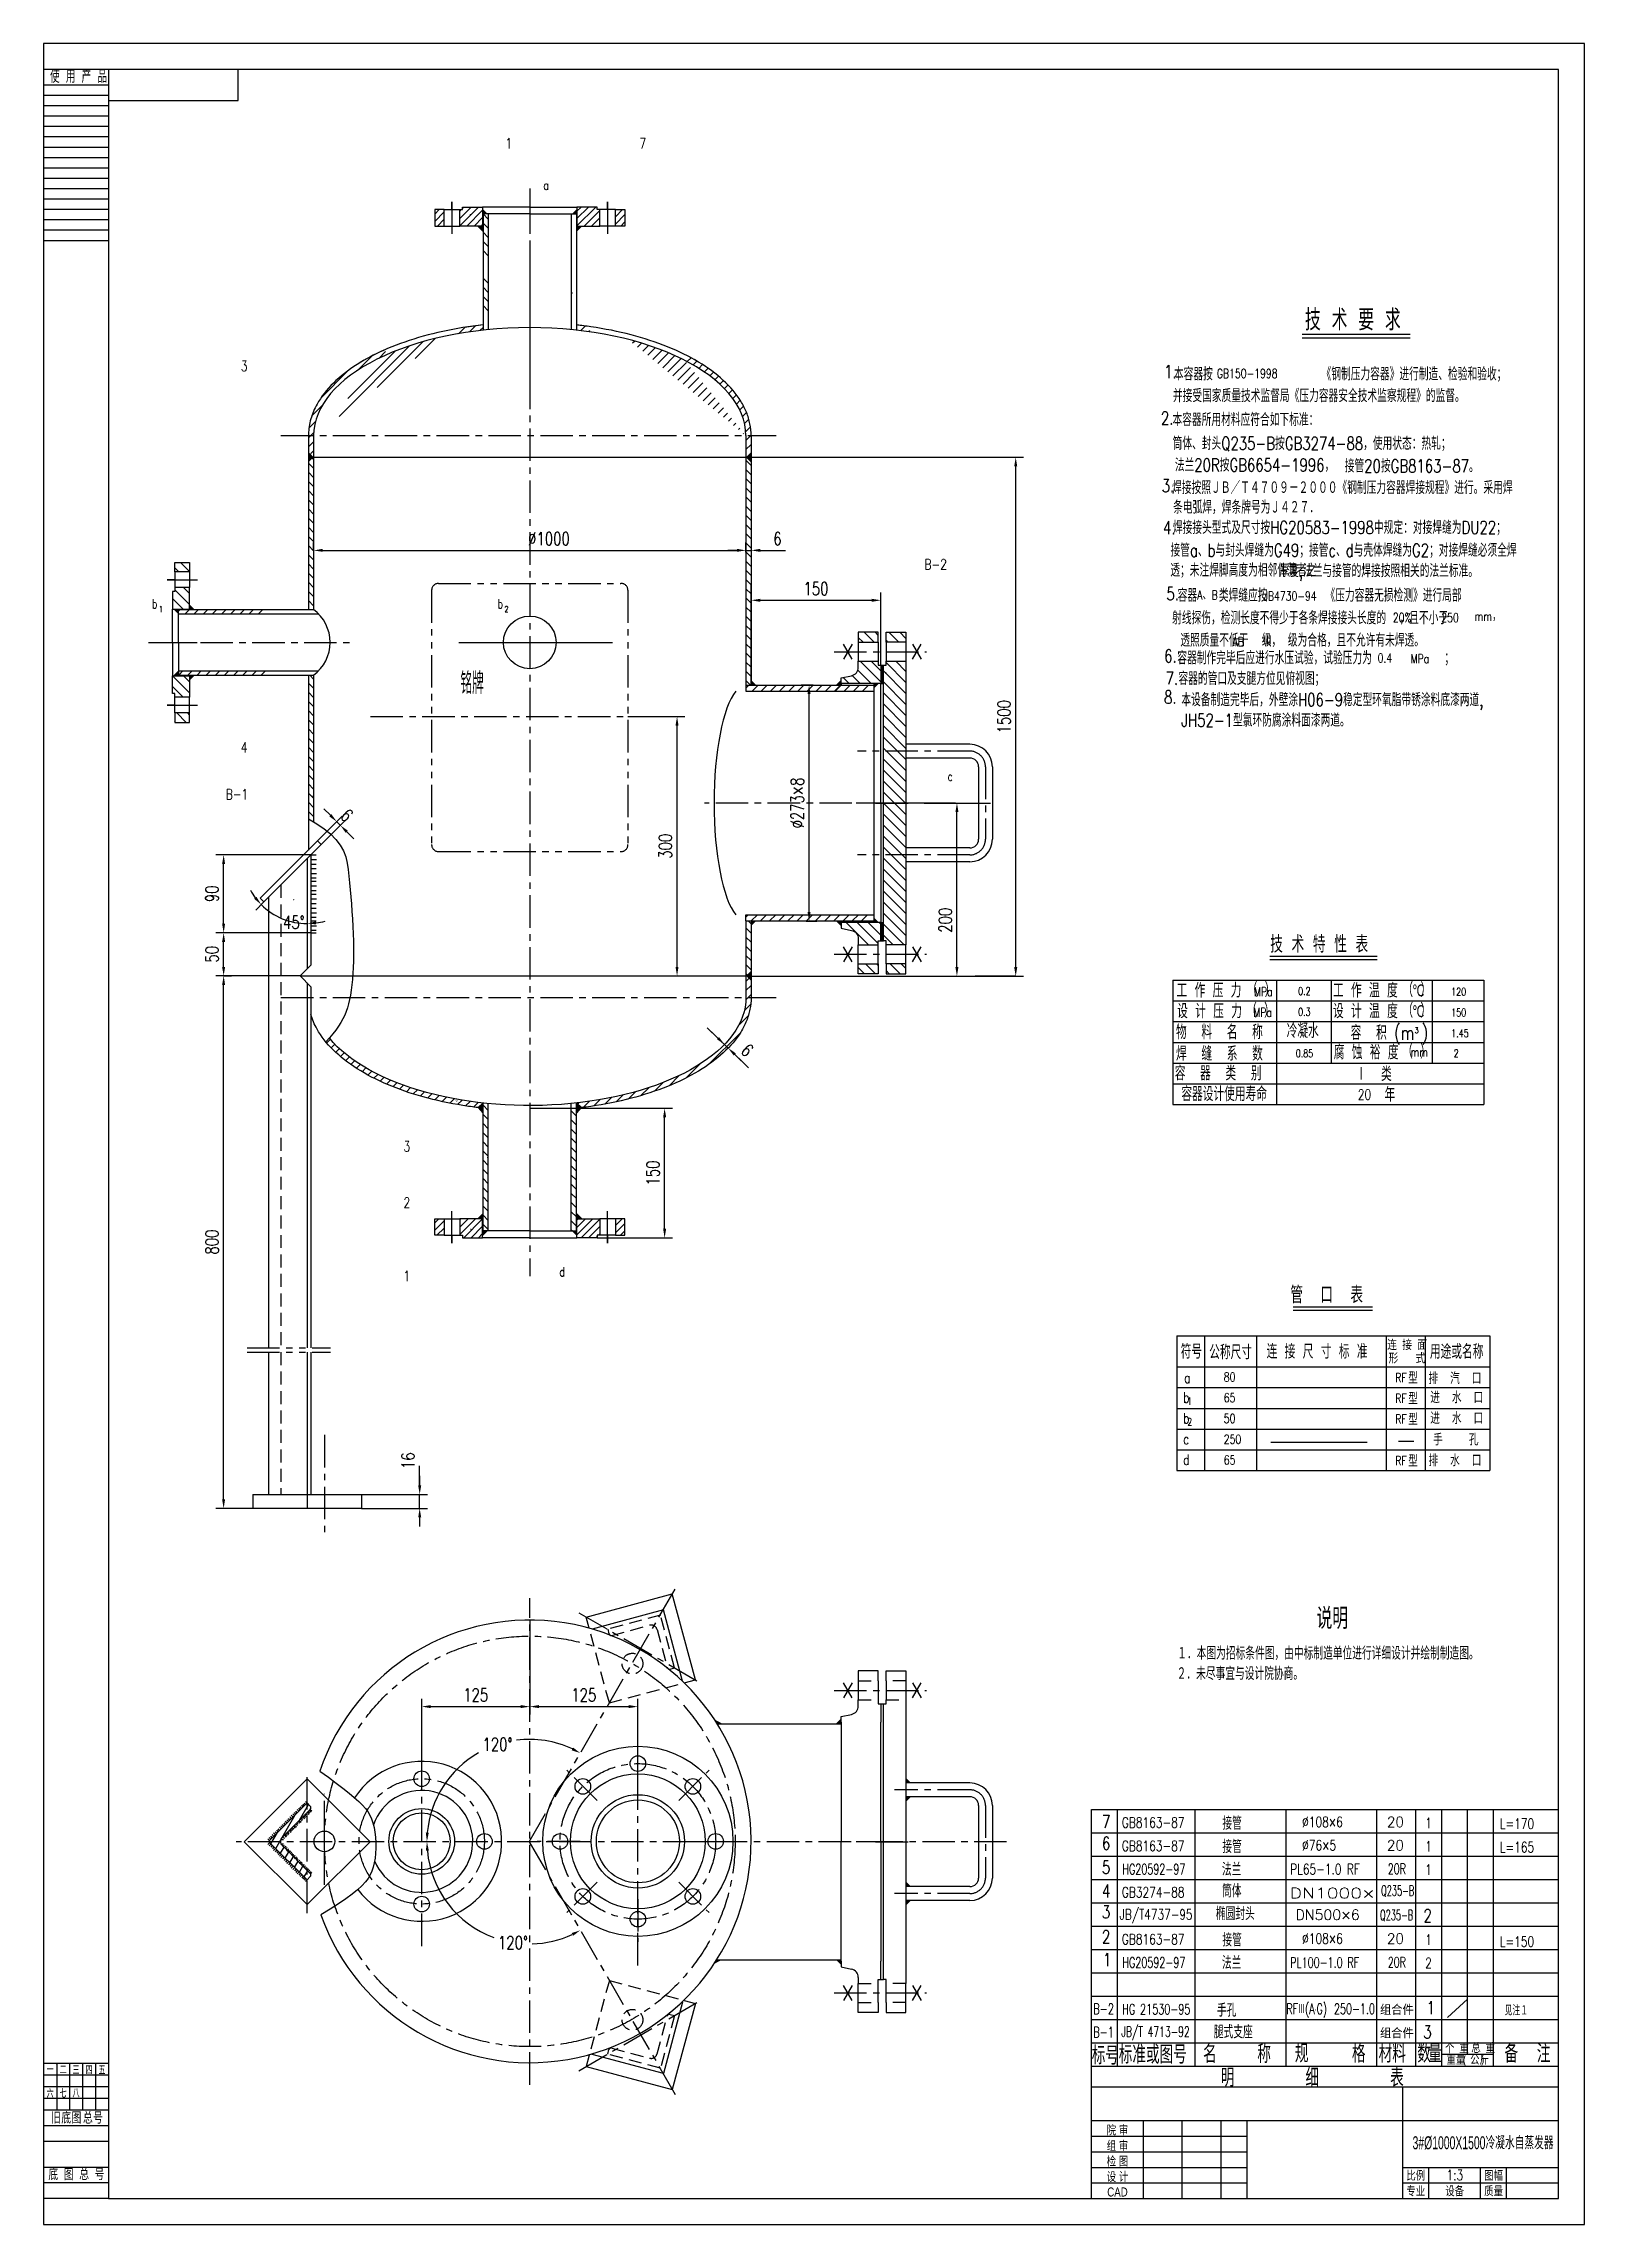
# Model space of a CAD drawing. Extents: x 0 to 5883, y 0 to 2523.
# Drawn here: x 4101 to 5883, y 0 to 2523 of the extents above; entities that cross this region are included whole.
import ezdxf
from ezdxf.enums import TextEntityAlignment as Align

# ---------------------------------------------------------------- set-up
doc = ezdxf.new("R2010")
doc.units = 0
doc.header["$LTSCALE"] = 30
doc.header["$MEASUREMENT"] = 0
for name, pattern in [('CENTER', [2, 1.25, -0.25, 0.25, -0.25]), ('DASHED', [0.75, 0.5, -0.25]), ('PHANTOM', [2.5, 1.25, -0.25, 0.25, -0.25, 0.25, -0.25])]:
    doc.linetypes.add(name, pattern=pattern)
doc.layers.get('0').update_dxf_attribs({"linetype": 'CONTINUOUS'})
doc.layers.get('DEFPOINTS').update_dxf_attribs({"linetype": 'CONTINUOUS'})
for name, color, linetype in [('00', 7, 'CONTINUOUS'), ('1', 1, 'CONTINUOUS'), ('24', 2, 'CONTINUOUS'), ('44', 4, 'CONTINUOUS'), ('border', 7, 'CONTINUOUS'), ('TK-02', 1, 'CONTINUOUS'), ('TK-03', 3, 'CONTINUOUS'), ('YHBLX', 1, 'CONTINUOUS'), ('YHBORD', 7, 'CONTINUOUS'), ('YHCENTER', 4, 'CENTER'), ('YHDASHED', 2, 'DASHED'), ('YHDIM', 1, 'CONTINUOUS'), ('YHJH', 1, 'CONTINUOUS'), ('YHPHANTOM', 6, 'PHANTOM'), ('YHPMX', 1, 'CONTINUOUS'), ('YHSOLID', 7, 'CONTINUOUS'), ('YHTEXT', 3, 'CONTINUOUS'), ('YHTHIN', 1, 'CONTINUOUS'), ('YHXDHX', 4, 'CENTER'), ('文字', 3, 'CONTINUOUS')]:
    doc.layers.add(name, color=color, linetype=linetype)
doc.styles.add('HZKT', font='ROMANS', dxfattribs={"width": 0.75, "bigfont": 'HZKT'})
doc.styles.add('SIMPLEX', font='romans.shx', dxfattribs={"width": 0.75, "bigfont": 'hztxt.shx'})
doc.styles.add('UMHZ', font='ROMANS.shx', dxfattribs={"width": 0.75, "bigfont": 'gbcbig.shx'})
doc.styles.add('中大图框', font='azd tukuang.shx', dxfattribs={"width": 0.67, "bigfont": 'tukuang.shx'})
doc.dimstyles.get("Standard").update_dxf_attribs({"dimtxt": 0.18, "dimasz": 0.18, "dimexe": 0.18, "dimexo": 0.0625, "dimgap": 0.09, "dimtad": 0, "dimtih": 1, "dimtoh": 1, "dimdec": 4, "dimzin": 0, "dimdsep": 46, "dimtxsty": 'Standard', "dimcen": 0.09, "dimadec": 0, "dimazin": 0, "dimtfac": 1, "dimtdec": 4, "dimtofl": 0, "dimtmove": 0, "dimatfit": 3, "dimfxl": 0, "dimtolj": 1, "dimtzin": 0, "dimarcsym": 0})
pattern_1 = [(45, (19113.5564, 15591.3406), (-4.2426407, 4.2426407), [])]
pattern_2 = [(225, (-9786.4436, -12116.0807), (4.2426407, -4.2426407), [])]
pattern_3 = [(135, (-8942.944, 15656.9255), (-6.363961, -6.363961), [])]
pattern_4 = [(315, (19085.056, -12368.0745), (6.363961, 6.363961), [])]
pattern_5 = [(45, (4101.2849, 0), (-0.8838835, 0.8838835), []), (135, (4101.2849, 0), (-0.8838835, -0.8838835), [])]
pattern_6 = [(315, (18787.676, -12707.238), (6.363961, 6.363961), [])]

msp = doc.modelspace()

# ---------------------------------------------------------------- texts
at = {"color": 3, "linetype": 'ByBlock', "char_height": 15, "attachment_point": 5, "style": 'UMHZ'}
for insert in [(4626.15, 555.24), (4644.15, 325.94)]:
    msp.add_mtext('120°', dxfattribs=dict(at, insert=insert))
at = {"layer": 'border', "color": 3, "linetype": 'Continuous', "style": 'UMHZ', "width": 0.75}
msp.add_text('1:3', height=12, dxfattribs=at).set_placement((5733.28, 57), align=Align.MIDDLE)
at = {"layer": 'TK-03', "style": 'HZKT', "width": 0.7}
for s, p in [('一', (4108.78, 178.72)), ('二', (4123.78, 178.72)), ('三', (4138.78, 178.72)), ('四', (4153.78, 178.72)), ('五', (4168.78, 178.72)), ('六', (4108.78, 152.11)), ('七', (4123.78, 152.11)), ('八', (4138.78, 152.11))]:
    msp.add_text(s, height=9, dxfattribs=at).set_placement(p, align=Align.MIDDLE)
for s, p in [('旧', (4109.9, 116.47)), ('底', (4121.75, 116.47)), ('图', (4133.61, 116.47)), ('总', (4146.82, 116.47)), ('号', (4158.48, 116.47)), ('   底 图 总 号 ', (4085.65, 51.14))]:
    msp.add_text(s, height=13.5, dxfattribs=at).set_placement(p)
at = {"layer": 'YHDIM', "color": 3, "style": 'UMHZ', "width": 0.75}
for s, p in [('%%C1000', (4685.76, 1942.72)), ('150', (4994.56, 1884.98)), ('125', (4601.06, 605.03)), ('125', (4726.06, 605.03))]:
    msp.add_text(s, height=15, dxfattribs=at).set_placement(p, align=Align.CENTER)
for s, rotation, p in [('1500', 90, (5219.59, 1744.24)), ('%%c273×8', 90, (4980.57, 1644.43)), ('6', 315, (4446.68, 1624.91)), ('300', 90, (4827.88, 1594.43)), ('90', 90, (4303.49, 1539.37)), ('200', 90, (5151.6, 1508.81)), ('50', 90, (4303.49, 1469.37)), ('6', 315.9448, (4909.85, 1353.01)), ('150', 90, (4813.52, 1216.34)), ('800', 90, (4303.49, 1136.43)), ('16', 90, (4530.24, 883.5))]:
    msp.add_text(s, height=15, rotation=rotation, dxfattribs=at).set_placement(p, align=Align.CENTER)
at = {"layer": 'YHDIM', "width": 0.75}
for s, height, style, p in [('3', 6.55, 'HZKT', (5686.92, 1378.17)), ('L=170', 12, 'UMHZ', (5785.53, 457.52)), ('L=165', 12, 'UMHZ', (5785.53, 430.42)), ('L=150', 12, 'UMHZ', (5785.53, 321.15)), ('1', 15, 'SIMPLEX', (5700.9, 243.24)), ('见注１', 12, 'UMHZ', (5791.04, 241.69))]:
    msp.add_text(s, height=height, dxfattribs=dict(at, style=style)).set_placement(p)
at = {"layer": 'YHJH', "color": 3, "style": 'UMHZ', "width": 0.75}
for s, p in [('1', (4639.31, 2401.7)), ('7', (4794.47, 2401.7)), ('3', (4333.33, 2143.9)), ('B-2', (5133.19, 1914.63)), ('4', (4333.33, 1702.89)), ('B-1', (4324.93, 1648.59)), ('3', (4521.4, 1241.21)), ('2', (4521.4, 1176.16)), ('1', (4521.4, 1091.19))]:
    msp.add_text(s, height=12, dxfattribs=at).set_placement(p, align=Align.CENTER)
at = {"layer": 'YHJH', "style": 'SIMPLEX', "width": 0.75}
for s, height, p in [('标', 21, (5313.58, 185.1)), ('号', 21, (5329.18, 184.8)), ('标准或图号', 21, (5344.78, 186)), ('名    称', 21, (5442.28, 186.6)), ('规', 21, (5548.48, 187.2)), ('格', 21, (5614.48, 187.2)), ('材料', 21, (5645.38, 187.2)), ('数', 21, (5690.08, 187.2)), ('量', 21, (5702.68, 187.2)), ('个 重', 10.8, (5722.18, 198)), ('总 重', 10.8, (5752.48, 198.3)), ('备  注', 21, (5790.88, 187.2)), ('          明       细       表', 21, (5345.38, 159.3)), ('重量 公斤', 10.8, (5723.68, 184.8)), ('(', 7.5, (5742.88, 186.3)), (')', 7.5, (5763.88, 186.6))]:
    msp.add_text(s, height=height, dxfattribs=at).set_placement(p)
at = {"layer": 'YHTEXT'}
for s, height, style, width, p in [('a', 10.5, 'UMHZ', 0.75, (4679.36, 2353.82)), ('技 术 要 求', 24.375, 'SIMPLEX', 0.75, (5560.09, 2191.19)), ('1.', 15, 'SIMPLEX', 0.75, (5397.25, 2136.05)), ('本容器按               《钢制压力容器》进行制造、检验和验收；', 15, 'SIMPLEX', 0.75, (5408.55, 2133.29)), ('GB150-1998', 10.5, 'SIMPLEX', 0.75, (5458.2, 2136.14)), ('并接受国家质量技术监督局《压力容器安全技术监察规程》的监督。', 15, 'SIMPLEX', 0.75, (5407.4, 2108.17)), ('2.', 15, 'SIMPLEX', 0.75, (5393.61, 2082.23)), ('本容器所用材料应符合如下标准：', 15, 'SIMPLEX', 0.75, (5406.9, 2080.46)), ('筒体、封头Q235-B按GB3274-88，使用状态：热轧；\u3000\u3000\u3000\u3000\u3000\u3000\u3000\u3000', 15, 'SIMPLEX', 0.75, (5407.06, 2052.98)), ('法兰20R按GB6654-1996，\u3000\u3000\u3000\u3000\u3000\u3000\u3000\u3000', 15, 'SIMPLEX', 0.75, (5409.64, 2027.96)), ('3.', 15, 'HZKT', 0.75, (5394.4, 2004.07)), ('焊接按照ＪＢ／Ｔ４７０９－２０００《钢制压力容器焊接规程》进行。采用焊', 15, 'SIMPLEX', 0.75, (5406.49, 2001.83)), ('接管20按GB8163-87。\u3000\u3000\u3000\u3000\u3000\u3000\u3000\u3000', 15, 'SIMPLEX', 0.75, (5606.18, 2026.93)), ('条电弧焊，焊条牌号为Ｊ４２７．', 15, 'SIMPLEX', 0.75, (5407.61, 1979.12)), ('5.', 15, 'SIMPLEX', 0.75, (5399.87, 1879.05)), ('b', 10.5, 'UMHZ', 0.75, (4226.48, 1869.6)), ('b', 10.5, 'UMHZ', 0.75, (4626.3, 1869.6)), ('A、B', 10.5, 'SIMPLEX', 0.75, (5435.43, 1879.89)), ('JB4730-94', 10.5, 'SIMPLEX', 0.75, (5511.85, 1878.62)), ('20%', 10.5, 'SIMPLEX', 0.75, (5661.79, 1853.77)), ('250', 10.5, 'SIMPLEX', 0.75, (5717.76, 1853.7)), ('    mm，', 10.5, 'SIMPLEX', 0.75, (5732.86, 1855.2)), ('6.', 15, 'SIMPLEX', 0.75, (5397.32, 1807.04)), ('容器制作完毕后应进行水压试验，试验压力为          ；', 15, 'SIMPLEX', 0.75, (5412.51, 1804.84)), ('AB', 10.5, 'SIMPLEX', 0.75, (5476.34, 1825.83)), ('Ⅲ ', 10.5, 'SIMPLEX', 0.75, (5511.52, 1827.06)), ('0.4', 10.5, 'SIMPLEX', 0.75, (5644.17, 1807.01)), ('     MPa', 10.5, 'SIMPLEX', 0.75, (5652.93, 1806.17)), ('7.', 15, 'SIMPLEX', 0.75, (5398.95, 1781.36)), ('容器的管口及支腿方位见俯视图；', 15, 'SIMPLEX', 0.75, (5413.84, 1781)), ('c', 10.5, 'UMHZ', 0.75, (5146.69, 1669.91)), ('技 术 特 性 表', 19.5, 'SIMPLEX', 0.75, (5519.96, 1471.3)), ('（ ）', 16.5, 'SIMPLEX', 0.75, (5492.72, 1420.15)), ('（ ）', 16.5, 'SIMPLEX', 0.75, (5672.84, 1420.15)), ('工 作 压 力', 16.5, 'SIMPLEX', 0.75, (5411.64, 1419.39)), ('设 计 压 力', 16.5, 'SIMPLEX', 0.75, (5412.32, 1395.39)), ('（ ）', 16.5, 'SIMPLEX', 0.75, (5492.04, 1396.15)), ('MPa', 10.5, 'SIMPLEX', 0.75, (5501.05, 1420.9)), ('0.2', 9, 'SIMPLEX', 0.75, (5552.18, 1422.28)), ('设 计 温 度', 16.5, 'SIMPLEX', 0.75, (5592.5, 1395.39)), ('工 作 温 度', 16.5, 'SIMPLEX', 0.75, (5592.5, 1419.39)), ('（ ）', 16.5, 'SIMPLEX', 0.75, (5672.84, 1396.15)), ('℃', 13.5, 'SIMPLEX', 0.75, (5684.1, 1420.9)), ('120', 9, 'SIMPLEX', 0.75, (5729.25, 1421.57)), ('物  料  名  称', 16.5, 'SIMPLEX', 0.75, (5410.99, 1371.19)), ('MPa', 10.5, 'SIMPLEX', 0.75, (5500.37, 1396.9)), ('冷凝水', 16.5, 'SIMPLEX', 0.75, (5538.97, 1372.59)), ('0.3', 9, 'SIMPLEX', 0.75, (5552.18, 1398.28)), ('容  积 (m )', 16.5, 'SIMPLEX', 0.75, (5612.99, 1370.43)), ('℃', 13.5, 'SIMPLEX', 0.75, (5684.1, 1396.9)), ('150', 9, 'SIMPLEX', 0.75, (5729.25, 1397.57)), ('焊  缝  系  数', 16.5, 'SIMPLEX', 0.75, (5410.99, 1346.24)), ('腐 蚀 裕 度', 16.5, 'SIMPLEX', 0.75, (5593.41, 1347.75)), ('（ ）', 16.5, 'SIMPLEX', 0.75, (5672.53, 1348.85)), ('1.45', 9, 'SIMPLEX', 0.75, (5729.25, 1373.57)), ('容  器  类  别', 16.5, 'SIMPLEX', 0.75, (5409.5, 1323.56)), ('0.85', 9, 'SIMPLEX', 0.75, (5549.39, 1350.28)), ('Ⅰ  类', 16.5, 'SIMPLEX', 0.75, (5618.82, 1322.75)), ('mm', 10.5, 'SIMPLEX', 0.75, (5682.27, 1351.02)), ('2', 9, 'SIMPLEX', 0.75, (5732.19, 1350.28)), ('容器设计使用寿命', 16.5, 'SIMPLEX', 0.75, (5417.15, 1299.56)), ('20', 12, 'SIMPLEX', 0.75, (5621.36, 1301.15)), ('年', 16.5, 'SIMPLEX', 0.75, (5652.19, 1298.75)), ('d', 10.5, 'UMHZ', 0.75, (4697.76, 1096.83)), ('管  口  表', 19.5, 'SIMPLEX', 0.75, (5543.28, 1065.67)), ('符号', 16.5, 'SIMPLEX', 0.75, (5416.41, 1001.62)), ('公称尺寸', 16.5, 'SIMPLEX', 0.75, (5449.38, 1000.88)), ('连 接 尺 寸 标 准', 16.5, 'SIMPLEX', 0.75, (5515.83, 1001.62)), ('连 接 面', 12, 'SIMPLEX', 0.75, (5655.23, 1011.51)), ('用途或名称', 16.5, 'SIMPLEX', 0.75, (5704.65, 1001.46)), ('80', 10.5, 'SIMPLEX', 0.75, (5466.21, 975.14)), ('形   式', 12, 'SIMPLEX', 0.75, (5656.71, 996)), ('RF', 10.5, 'SIMPLEX', 0.75, (5664.59, 974.41)), ('型', 13.5, 'SIMPLEX', 0.75, (5679.55, 972.61)), ('排  汽  口', 13.5, 'SIMPLEX', 0.75, (5703, 972.1)), ('b', 12, 'SIMPLEX', 0.75, (5419.07, 950.64)), ('a', 12, 'SIMPLEX', 0.75, (5420.3, 973.41)), ('65', 10.5, 'SIMPLEX', 0.75, (5466.21, 951.14)), ('RF', 10.5, 'SIMPLEX', 0.75, (5664.59, 950.41)), ('型', 13.5, 'SIMPLEX', 0.75, (5679.55, 948.61)), ('进  水  口', 13.5, 'SIMPLEX', 0.75, (5705.07, 950)), ('b', 12, 'SIMPLEX', 0.75, (5419.07, 926.64)), ('50', 10.5, 'SIMPLEX', 0.75, (5466.21, 927.14)), ('RF', 10.5, 'SIMPLEX', 0.75, (5664.59, 926.41)), ('型', 13.5, 'SIMPLEX', 0.75, (5679.55, 924.61)), ('进  水  口', 13.5, 'SIMPLEX', 0.75, (5705.07, 926)), ('c', 12, 'SIMPLEX', 0.75, (5419.07, 902.64)), ('250', 10.5, 'SIMPLEX', 0.75, (5466.21, 903.14)), ('手    孔', 13.5, 'SIMPLEX', 0.75, (5708.39, 901.26)), ('d', 12, 'SIMPLEX', 0.75, (5419.07, 878.64)), ('65', 10.5, 'SIMPLEX', 0.75, (5466.21, 879.14)), ('RF', 10.5, 'SIMPLEX', 0.75, (5664.59, 878.41)), ('型', 13.5, 'SIMPLEX', 0.75, (5679.55, 876.61)), ('排  水  口', 13.5, 'SIMPLEX', 0.75, (5703, 877.13)), ('说明', 24.375, 'SIMPLEX', 0.75, (5573.44, 688.83)), ('１．本图为招标条件图，由中标制造单位进行详细设计并绘制制造图。', 15, 'SIMPLEX', 0.75, (5412.34, 653.33)), ('２．未尽事宜与设计院协商。', 15, 'SIMPLEX', 0.75, (5411.73, 629.85)), ('7', 15, 'UMHZ', 0.75, (5325.32, 458.53)), ('GB8163-87', 12, 'UMHZ', 0.75, (5348.44, 458.89)), ('接管', 15, 'UMHZ', 0.75, (5464.62, 456.56)), ('%%C108×6', 12, 'UMHZ', 0.75, (5556.84, 459.59)), ('1', 12, 'UMHZ', 0.75, (5699.33, 458.23)), ('6', 15, 'UMHZ', 0.75, (5325.32, 433.38)), ('GB8163-87', 12, 'UMHZ', 0.75, (5348.44, 431.89)), ('接管', 15, 'UMHZ', 0.75, (5464.62, 429.56)), ('%%C76×5', 12, 'UMHZ', 0.75, (5556.84, 432.59)), ('1', 12, 'UMHZ', 0.75, (5699.33, 431.23)), ('5', 15, 'UMHZ', 0.75, (5325.32, 405.72)), ('HG20592-97', 12, 'UMHZ', 0.678089, (5348.86, 404.98)), ('法兰', 15, 'UMHZ', 0.75, (5464.1, 403.22)), ('PL65-1.0 RF', 12, 'UMHZ', 0.75, (5543, 404.95)), ('1', 12, 'UMHZ', 0.75, (5699.33, 404.49)), ('4', 15, 'UMHZ', 0.75, (5325.32, 378.05)), ('GB3274-88', 12, 'UMHZ', 0.75, (5348.44, 378.27)), ('筒体', 15, 'UMHZ', 0.75, (5464.3, 378.27)), ('3', 15, 'UMHZ', 0.75, (5325.32, 354.1)), ('椭圆封头', 15, 'UMHZ', 0.75, (5457.1, 352)), ('2', 15, 'UMHZ', 0.75, (5697.28, 349.54)), ('2', 15, 'UMHZ', 0.75, (5325.32, 325.23)), ('GB8163-87', 12, 'UMHZ', 0.75, (5348.44, 323.89)), ('接管', 15, 'UMHZ', 0.75, (5464.62, 321.56)), ('%%C108×6', 12, 'UMHZ', 0.75, (5556.84, 324.59)), ('1', 12, 'UMHZ', 0.75, (5699.33, 323.23)), ('1', 15, 'UMHZ', 0.75, (5326.58, 298.82)), ('HG20592-97', 12, 'UMHZ', 0.678089, (5348.86, 296.98)), ('法兰', 15, 'UMHZ', 0.75, (5464.1, 295.22)), ('PL100-1.0 RF', 12, 'UMHZ', 0.678089, (5543, 296.95)), ('2', 12, 'UMHZ', 0.75, (5699.33, 296.49)), ('手孔', 15, 'UMHZ', 0.75, (5458.33, 240.29)), ('腿式支座', 15, 'UMHZ', 0.75, (5454.75, 215.18)), ('3', 15, 'UMHZ', 0.75, (5697, 215.23))]:
    msp.add_text(s, height=height, dxfattribs=dict(at, style=style, width=width)).set_placement(p)
at = {"layer": 'YHTEXT', "color": 3, "style": 'HZKT', "width": 0.75}
for s, p in [('4.', (5395.97, 1955.38)), ('焊接接头型式及尺寸按HG20583-1998中规定：对接焊缝为DU22；', (5407.39, 1955.66)), ('接管a、b与封头焊缝为G49；接管c、d与壳体焊缝为G2；对接焊缝必须全焊', (5404.59, 1929.4)), ('透；未注焊脚高度为相邻件薄者之', (5404.37, 1906.31)), ('厚度,法兰与接管的焊接按照相关的法兰标准。', (5530.49, 1905.7)), ('容器   类焊缝应按        《压力容器无损检测》进行局部', (5412.87, 1877.25)), ('   射线探伤，检测长度不得少于各条焊接接头长度的  ，且不小于   ', (5381.37, 1851.12)), ('透照质量不低于  级， 级为合格，且不允许有未焊透。', (5415.93, 1825.29))]:
    msp.add_text(s, height=15, dxfattribs=at).set_placement(p)
at = {"layer": 'YHTEXT', "ltscale": 15, "style": 'UMHZ', "width": 0.75}
for s, height, p in [('1', 6.82, (4234.51, 1865.41)), ('2', 6.82, (4634.33, 1865.41)), ('1', 8.56, (5424.1, 948.21)), ('2', 8.56, (5424.1, 924.21))]:
    msp.add_text(s, height=height, dxfattribs=at).set_placement(p)
at = {"layer": 'YHTEXT', "style": 'UMHZ'}
for s, width, p, p2 in [('20   ', 0.730797, (5654.98, 459.66), (5698, 459.66)), ('20   ', 0.730797, (5654.98, 432.66), (5698, 432.66)), ('20R    ', 0.519118, (5655.96, 405.33), (5698.97, 405.33)), ('DN1000×', 1.280445, (5542.5, 377.23), (5641.14, 377.23)), ('Q235-B ', 0.501814, (5648.21, 380.1), (5691.22, 380.1)), ('JB/T4737-95', 0.678089, (5345.67, 352.58), (5430.14, 352.58)), ('DN500×6   ', 0.857582, (5549.3, 352.24), (5647.94, 352.24)), ('Q235-B ', 0.501814, (5646.92, 351.8), (5689.93, 351.8)), ('20   ', 0.730797, (5654.98, 324.66), (5698, 324.66)), ('20R    ', 0.519118, (5655.96, 297.33), (5698.97, 297.33)), ('B-2', 0.659528, (5315.15, 243.38), (5339.27, 243.38)), ('HG 21530-95 ', 0.588938, (5348.73, 242.95), (5433.2, 242.95)), ('组合件', 1.514252, (5647.01, 242.23), (5685.89, 242.23)), ('B-1', 0.727756, (5315.15, 216.38), (5339.27, 216.38)), ('JB/T 4713-92 ', 0.562066, (5347.71, 216.96), (5432.18, 216.96)), ('组合件', 1.514252, (5647.01, 215.23), (5685.89, 215.23))]:
    msp.add_text(s, height=12, dxfattribs=dict(at, width=width)).set_placement(p, p2, align=Align.FIT)
at = {"layer": '文字', "color": 3, "linetype": 'Continuous', "lineweight": 25, "style": '中大图框'}
for s, height, width, p in [('院 审', 10.5, 0.8, (5343.28, 109.5)), ('3#%%C1000X1500冷凝水自蒸发器', 15, 0.6, (5766.11, 94.97)), ('检 图', 10.5, 0.8, (5343.28, 73.5)), ('组 审', 10.5, 0.8, (5343.28, 91.5)), ('设 计', 10.5, 0.8, (5343.28, 55.5)), ('比例', 10.5, 0.8, (5688.28, 57)), ('图幅', 10.5, 0.8, (5778.28, 57)), ('CAD', 10.5, 0.8, (5343.28, 37.5)), ('专业', 10.5, 0.8, (5688.28, 39)), ('设备', 10.5, 0.8, (5733.28, 39)), ('质量', 10.5, 0.8, (5778.28, 39))]:
    msp.add_text(s, height=height, dxfattribs=dict(at, width=width)).set_placement(p, align=Align.MIDDLE)

# ---------------------------------------------------------------- blocks, each defined once
blk = doc.blocks.new('TUKUANG2')
at = {"layer": 'YHTHIN'}
for p, q in [((0, 0), (-25, 0)), ((0, -6), (-25, -6)), ((0, -10), (-25, -10)), ((0, -14), (-25, -14)), ((0, -18), (-25, -18)), ((0, -22), (-25, -22)), ((0, -26), (-25, -26)), ((0, -30), (-25, -30)), ((0, -34), (-25, -34)), ((0, -38), (-25, -38)), ((0, -42), (-25, -42)), ((0, -46), (-25, -46)), ((0, -50), (-25, -50)), ((0, -54), (-25, -54)), ((0, -58), (-25, -58)), ((0, -62), (-25, -62)), ((0, -66), (-25, -66))]:
    blk.add_line(p, q, dxfattribs=at)
at = {"layer": 'TK-03', "style": 'HZKT', "width": 0.7}
blk.add_text('使 用 产 品', height=5, dxfattribs=at).set_placement((-22.49, -5.14))
blk = doc.blocks.new('14941')
at = {"layer": 'YHSOLID'}
blk.add_lwpolyline([(0, 0), (63, 0), (63, 5.3, 0.414214), (60.3, 8), (15, 8, -0.414214), (8, 15), (8, 60.3, 0.414214), (5.3, 63), (0, 63)], format="xyb", close=True, dxfattribs=at)
blk = doc.blocks.new('*D9')
at = {"layer": 'DEFPOINTS', "color": 0}
for p in [(4663.6, 599), (4788.6, 599), (4788.6, 553.1)]:
    blk.add_point(p, dxfattribs=at)
at = {"layer": 'YHDIM', "color": 1, "lineweight": -2}
for p, q in [((4663.6, 599), (4663.6, 608)), ((4788.6, 553.1), (4788.6, 608)), ((4674.1, 599), (4778.1, 599))]:
    blk.add_line(p, q, dxfattribs=at)
at = {"layer": 'YHDIM', "color": 1}
for points in [[(4674.1, 600.8), (4674.1, 597.3), (4663.6, 599)], [(4778.1, 600.8), (4778.1, 597.3), (4788.6, 599)]]:
    blk.add_solid(points, dxfattribs=at)
blk = doc.blocks.new('*D10')
at = {"layer": 'DEFPOINTS', "color": 0}
for p in [(4663.6, 699.1), (4663.6, 599), (4538.6, 535.6)]:
    blk.add_point(p, dxfattribs=at)
at = {"layer": 'YHDIM', "color": 1, "lineweight": -2}
for p, q in [((4663.6, 699.1), (4663.6, 590)), ((4538.6, 535.6), (4538.6, 608)), ((4549.1, 599), (4653.1, 599))]:
    blk.add_line(p, q, dxfattribs=at)
at = {"layer": 'YHDIM', "color": 1}
for points in [[(4549.1, 600.8), (4549.1, 597.3), (4538.6, 599)], [(4653.1, 600.8), (4653.1, 597.3), (4663.6, 599)]]:
    blk.add_solid(points, dxfattribs=at)
blk = doc.blocks.new('A$C312A28C5')
at = {"layer": 'YHTEXT', "style": 'SIMPLEX', "width": 0.75}
blk.add_text('8.', height=100, dxfattribs=at).set_placement((0, 178))
at = {"layer": 'YHTEXT', "color": 3, "style": 'UMHZ', "width": 0.75}
for s, p in [('本设备制造完毕后，外壁涂H06-9稳定型环氧脂带锈涂料底漆两道,', (133, 158)), ('JH52-1型氯环防腐涂料面漆两道。', (133, 0))]:
    blk.add_text(s, height=100, dxfattribs=at).set_placement(p)
blk = doc.blocks.new('A$C29BD17D1')
at = {"layer": 'YHTEXT', "style": 'UMHZ', "width": 0.75}
blk.add_text('RFⅢ(A·G)\u3000250-1.0', height=12, dxfattribs=at).set_placement((0, 0))
blk = doc.blocks.new('*D41')
at = {"layer": 'DEFPOINTS', "color": 0}
for p in [(4717.6, 1291.3), (4819.5, 1291.3), (4741.6, 1141.3)]:
    blk.add_point(p, dxfattribs=at)
at = {"layer": 'YHDIM', "color": 1, "lineweight": -2}
for p, q in [((4717.6, 1291.3), (4828.5, 1291.3)), ((4819.5, 1151.8), (4819.5, 1280.8)), ((4741.6, 1141.3), (4828.5, 1141.3))]:
    blk.add_line(p, q, dxfattribs=at)
at = {"layer": 'YHDIM', "color": 1}
for points in [[(4817.8, 1280.8), (4821.3, 1280.8), (4819.5, 1291.3)], [(4817.8, 1151.8), (4821.3, 1151.8), (4819.5, 1141.3)]]:
    blk.add_solid(points, dxfattribs=at)
blk = doc.blocks.new('A$C42D50D6B')
at = {"layer": 'YHCENTER'}
blk.add_line((0, 156.2), (356.9, 156.2), dxfattribs=at)
at = {"layer": 'YHPHANTOM'}
for p, q in [((78.8, 310.3), (289.8, 310.3)), ((70.8, 302.3), (70.8, 8)), ((297.8, 302.3), (297.8, 8)), ((78.8, 0), (289.8, 0))]:
    blk.add_line(p, q, dxfattribs=at)
for centre, start, end in [((78.8, 302.3), 90, 180), ((289.8, 302.3), 0, 90), ((78.8, 8), 180, 270), ((289.8, 8), 270, 0)]:
    blk.add_arc(centre, 8, start, end, dxfattribs=at)
at = {"layer": 'YHDIM', "style": 'UMHZ', "width": 0.75}
blk.add_text('铭牌', height=25, dxfattribs=at).set_placement((104.1, 182.3))
blk = doc.blocks.new('*D42')
at = {"layer": 'DEFPOINTS', "color": 0}
for p in [(4413.6, 1936.3), (4913.6, 1936.7), (4913.6, 1934.8)]:
    blk.add_point(p, dxfattribs=at)
at = {"layer": 'YHDIM', "color": 1, "lineweight": -2}
for p, q in [((4413.6, 1936.3), (4413.6, 1945.7)), ((4913.6, 1934.8), (4913.6, 1945.7)), ((4424.1, 1936.7), (4903.1, 1936.7))]:
    blk.add_line(p, q, dxfattribs=at)
at = {"layer": 'YHDIM', "color": 1}
for points in [[(4424.1, 1938.5), (4424.1, 1935), (4413.6, 1936.7)], [(4903.1, 1938.5), (4903.1, 1935), (4913.6, 1936.7)]]:
    blk.add_solid(points, dxfattribs=at)
blk = doc.blocks.new('*D43')
at = {"layer": 'DEFPOINTS', "color": 0, "ltscale": 15}
for p in [(4913.6, 1936.7), (4919.6, 1939.4), (4919.6, 1936.7)]:
    blk.add_point(p, dxfattribs=at)
at = {"layer": 'YHDIM', "color": 1, "lineweight": -2, "ltscale": 15}
for p, q in [((4913.6, 1936.7), (4913.6, 1945.7)), ((4903.1, 1936.7), (4892.6, 1936.7)), ((4913.6, 1936.7), (4919.6, 1936.7)), ((4919.6, 1939.4), (4919.6, 1927.7)), ((4930.1, 1936.7), (4959.5, 1936.7))]:
    blk.add_line(p, q, dxfattribs=at)
at = {"layer": 'YHDIM', "color": 1, "ltscale": 15}
for points in [[(4903.1, 1938.5), (4903.1, 1935), (4913.6, 1936.7)], [(4930.1, 1938.5), (4930.1, 1935), (4919.6, 1936.7)]]:
    blk.add_solid(points, dxfattribs=at)
at = {"layer": 'YHDIM', "color": 3, "ltscale": 15, "insert": (4950, 1950.2), "char_height": 15, "attachment_point": 5, "style": 'UMHZ'}
blk.add_mtext('6 ', dxfattribs=at)
blk = doc.blocks.new('*D44')
at = {"layer": 'DEFPOINTS', "color": 0}
for p in [(4888.6, 1365), (4892.9, 1360.8), (4893, 1360.9)]:
    blk.add_point(p, dxfattribs=at)
at = {"layer": 'YHDIM', "color": 1, "lineweight": -2}
for p, q in [((4881.2, 1372.4), (4873.6, 1379.7)), ((4888.6, 1365), (4895, 1371.6)), ((4888.7, 1365.1), (4893, 1360.9)), ((4892.9, 1360.8), (4899.3, 1367.4)), ((4900.6, 1353.6), (4916.7, 1338))]:
    blk.add_line(p, q, dxfattribs=at)
at = {"layer": 'YHDIM', "color": 1}
for points in [[(4882.4, 1373.7), (4880, 1371.2), (4888.7, 1365.1)], [(4901.8, 1354.9), (4899.4, 1352.4), (4893, 1360.9)]]:
    blk.add_solid(points, dxfattribs=at)
blk = doc.blocks.new('*D45')
at = {"layer": 'DEFPOINTS', "color": 0}
for p in [(4777.1, 1744.4), (4833.9, 1744.4), (4663.6, 1444.4)]:
    blk.add_point(p, dxfattribs=at)
at = {"layer": 'YHDIM', "color": 1, "lineweight": -2}
for p, q in [((4777.1, 1744.4), (4842.9, 1744.4)), ((4833.9, 1454.9), (4833.9, 1733.9)), ((4663.6, 1444.4), (4842.9, 1444.4))]:
    blk.add_line(p, q, dxfattribs=at)
at = {"layer": 'YHDIM', "color": 1}
for points in [[(4832.1, 1733.9), (4835.6, 1733.9), (4833.9, 1744.4)], [(4832.1, 1454.9), (4835.6, 1454.9), (4833.9, 1444.4)]]:
    blk.add_solid(points, dxfattribs=at)
blk = doc.blocks.new('*D46')
at = {"layer": 'DEFPOINTS', "color": 0}
for p in [(4309.5, 1494.3), (4410.4, 1494.3), (4397.9, 1444.4)]:
    blk.add_point(p, dxfattribs=at)
at = {"layer": 'YHDIM', "color": 1, "lineweight": -2}
for p, q in [((4410.4, 1494.3), (4300.5, 1494.3)), ((4309.5, 1454.9), (4309.5, 1483.8)), ((4397.9, 1444.4), (4300.5, 1444.4))]:
    blk.add_line(p, q, dxfattribs=at)
at = {"layer": 'YHDIM', "color": 1}
for points in [[(4307.7, 1483.8), (4311.2, 1483.8), (4309.5, 1494.3)], [(4307.7, 1454.9), (4311.2, 1454.9), (4309.5, 1444.4)]]:
    blk.add_solid(points, dxfattribs=at)
blk = doc.blocks.new('*D47')
at = {"layer": 'DEFPOINTS', "color": 0}
for p in [(4309.5, 1584.4), (4410.4, 1584.4), (4309.5, 1494.3)]:
    blk.add_point(p, dxfattribs=at)
at = {"layer": 'YHDIM', "color": 1, "lineweight": -2}
for p, q in [((4410.4, 1584.4), (4300.5, 1584.4)), ((4309.5, 1504.8), (4309.5, 1573.9)), ((4309.5, 1494.3), (4300.5, 1494.3))]:
    blk.add_line(p, q, dxfattribs=at)
at = {"layer": 'YHDIM', "color": 1}
for points in [[(4307.7, 1573.9), (4311.2, 1573.9), (4309.5, 1584.4)], [(4307.7, 1504.8), (4311.2, 1504.8), (4309.5, 1494.3)]]:
    blk.add_solid(points, dxfattribs=at)
blk = doc.blocks.new('*D48')
at = {"layer": 'DEFPOINTS', "color": 0}
for p in [(4309.5, 1444.4), (4309.5, 1444.4), (4343.1, 828.4)]:
    blk.add_point(p, dxfattribs=at)
at = {"layer": 'YHDIM', "color": 1, "lineweight": -2}
for p, q in [((4309.5, 1444.4), (4318.5, 1444.4)), ((4309.5, 838.9), (4309.5, 1433.9)), ((4343.1, 828.4), (4300.5, 828.4))]:
    blk.add_line(p, q, dxfattribs=at)
at = {"layer": 'YHDIM', "color": 1}
for points in [[(4307.7, 1433.9), (4311.2, 1433.9), (4309.5, 1444.4)], [(4307.7, 838.9), (4311.2, 838.9), (4309.5, 828.4)]]:
    blk.add_solid(points, dxfattribs=at)
blk = doc.blocks.new('*D49')
at = {"layer": 'DEFPOINTS', "color": 0}
for p in [(4469.1, 844.4), (4536.2, 844.4), (4469.1, 828.4)]:
    blk.add_point(p, dxfattribs=at)
at = {"layer": 'YHDIM', "color": 1, "lineweight": -2}
for p, q in [((4536.2, 854.9), (4536.2, 877.4)), ((4469.1, 844.4), (4545.2, 844.4)), ((4536.2, 828.4), (4536.2, 844.4)), ((4469.1, 828.4), (4545.2, 828.4)), ((4536.2, 817.9), (4536.2, 807.4))]:
    blk.add_line(p, q, dxfattribs=at)
at = {"layer": 'YHDIM', "color": 1}
for points in [[(4534.5, 854.9), (4538, 854.9), (4536.2, 844.4)], [(4534.5, 817.9), (4538, 817.9), (4536.2, 828.4)]]:
    blk.add_solid(points, dxfattribs=at)
blk = doc.blocks.new('*D37')
at = {"layer": 'DEFPOINTS', "color": 0}
for p in [(5069.6, 1879), (4919.6, 1865.2), (5069.6, 1803.9)]:
    blk.add_point(p, dxfattribs=at)
at = {"layer": 'YHDIM', "color": 1, "lineweight": -2}
for p, q in [((4919.6, 1865.2), (4919.6, 1888)), ((4930.1, 1879), (5059.1, 1879)), ((5069.6, 1803.9), (5069.6, 1888))]:
    blk.add_line(p, q, dxfattribs=at)
at = {"layer": 'YHDIM', "color": 1}
for points in [[(4930.1, 1880.7), (4930.1, 1877.2), (4919.6, 1879)], [(5059.1, 1880.7), (5059.1, 1877.2), (5069.6, 1879)]]:
    blk.add_solid(points, dxfattribs=at)
blk = doc.blocks.new('*D38')
at = {"layer": 'DEFPOINTS', "color": 0}
for p in [(4986.6, 1780.9), (4991.3, 1780.9), (4983.4, 1507.9)]:
    blk.add_point(p, dxfattribs=at)
at = {"layer": 'YHDIM', "color": 1, "lineweight": -2}
for p, q in [((4991.3, 1780.9), (4977.6, 1780.9)), ((4986.6, 1518.4), (4986.6, 1770.4)), ((4983.4, 1507.9), (4995.6, 1507.9))]:
    blk.add_line(p, q, dxfattribs=at)
at = {"layer": 'YHDIM', "color": 1}
for points in [[(4984.8, 1770.4), (4988.3, 1770.4), (4986.6, 1780.9)], [(4984.8, 1518.4), (4988.3, 1518.4), (4986.6, 1507.9)]]:
    blk.add_solid(points, dxfattribs=at)
blk = doc.blocks.new('*D39')
at = {"layer": 'DEFPOINTS', "color": 0}
for p in [(4422.3, 1596.3), (4406, 1579.9), (4356, 1530), (4368.5, 1515), (4406, 1452.4)]:
    blk.add_point(p, dxfattribs=at)
at = {"layer": 'YHDIM', "color": 1, "lineweight": -2}
blk.add_line((4356, 1530), (4346.6, 1520.6), dxfattribs=at)
for start, end in [(208.9397, 216.9698), (225, 270), (278.0302, 286.0603)]:
    blk.add_arc((4406, 1579.9), 75, start, end, dxfattribs=at)
at = {"layer": 'YHDIM', "color": 1}
for points in [[(4347.4, 1536), (4344.7, 1533.7), (4352.9, 1526.9)], [(4416.5, 1504), (4416.3, 1507.4), (4406, 1505)]]:
    blk.add_solid(points, dxfattribs=at)
at = {"layer": 'YHDIM', "color": 3, "insert": (4390.7, 1506.5), "char_height": 15, "attachment_point": 5, "style": 'UMHZ'}
blk.add_mtext('45°', dxfattribs=at)
blk = doc.blocks.new('*D40')
at = {"layer": 'DEFPOINTS', "color": 0}
for p in [(4444.6, 1618.5), (4418, 1600.5), (4422.3, 1596.3)]:
    blk.add_point(p, dxfattribs=at)
at = {"layer": 'YHDIM', "color": 1, "lineweight": -2}
for p, q in [((4418, 1600.5), (4446.7, 1629.2)), ((4422.3, 1596.3), (4450.9, 1624.9)), ((4432.9, 1630.2), (4425.5, 1637.6)), ((4440.3, 1622.8), (4444.6, 1618.5)), ((4452, 1611.1), (4459.4, 1603.7))]:
    blk.add_line(p, q, dxfattribs=at)
at = {"layer": 'YHDIM', "color": 1}
for points in [[(4434.1, 1631.5), (4431.7, 1629), (4440.3, 1622.8)], [(4453.2, 1612.4), (4450.7, 1609.9), (4444.6, 1618.5)]]:
    blk.add_solid(points, dxfattribs=at)

# ---------------------------------------------------------------- dimensions: what is measured, and where the dimension line sits
at = {"layer": 'YHDIM'}
for base, p1, p2, text, picture, middle in [((4913.56, 1936.72), (4413.56, 1936.33), (4913.56, 1934.84), ' ', '*D42', (4663.56, 1936.72)), ((4919.56, 1936.72), (4913.56, 1936.72), (4919.56, 1939.44), '6 ', '*D43', (4950.04, 1950.22))]:
    dim = msp.add_linear_dim(base=base, p1=p1, p2=p2, text=text, dimstyle='Standard', override={"dimtxt": 15, "dimasz": 10.5, "dimexe": 9, "dimexo": 0, "dimgap": 6, "dimtad": 1, "dimtih": 0, "dimtoh": 0, "dimdec": 1, "dimzin": 8, "dimtxsty": 'UMHZ', "dimcen": 6, "dimclrd": 1, "dimclre": 1, "dimclrt": 3, "dimtdec": 1, "dimtofl": 1, "dimatfit": 2, "dimtvp": 6, "dimtolj": 0}, dxfattribs=at)
    dim.commit()
    dim.dimension.update_dxf_attribs({"geometry": picture, "text_midpoint": middle})
for base, p1, p2, override, picture, middle in [((5069.56, 1878.98), (4919.56, 1865.2), (5069.56, 1803.93), {"dimtxt": 15, "dimasz": 10.5, "dimexe": 9, "dimexo": 0, "dimgap": 6, "dimtad": 1, "dimtih": 0, "dimdec": 1, "dimzin": 8, "dimtxsty": 'UMHZ', "dimcen": 6, "dimclrd": 1, "dimclre": 1, "dimclrt": 3, "dimtdec": 1, "dimtix": 1, "dimtofl": 1, "dimatfit": 2, "dimtvp": 6, "dimtolj": 0}, '*D37', (5025.75, 1878.98)), ((4663.56, 599.03), (4538.56, 535.61), (4663.56, 699.11), {"dimtxt": 15, "dimasz": 10.5, "dimexe": 9, "dimexo": 0, "dimgap": 6, "dimtad": 1, "dimtih": 0, "dimtoh": 0, "dimdec": 1, "dimzin": 8, "dimtxsty": 'UMHZ', "dimcen": 6, "dimclrd": 1, "dimclre": 1, "dimclrt": 3, "dimtdec": 1, "dimtofl": 1, "dimatfit": 2, "dimtvp": 6, "dimtolj": 0}, '*D10', (4609.45, 599.03)), ((4788.56, 599.03), (4663.56, 599.03), (4788.56, 553.11), {"dimtxt": 15, "dimasz": 10.5, "dimexe": 9, "dimexo": 0, "dimgap": 6, "dimtad": 1, "dimtih": 0, "dimtoh": 0, "dimdec": 1, "dimzin": 8, "dimtxsty": 'UMHZ', "dimcen": 6, "dimclrd": 1, "dimclre": 1, "dimclrt": 3, "dimtdec": 1, "dimtofl": 1, "dimatfit": 2, "dimtvp": 6, "dimtolj": 0}, '*D9', (4679.54, 599.03))]:
    dim = msp.add_linear_dim(base=base, p1=p1, p2=p2, text=' ', dimstyle='Standard', override=override, dxfattribs=at)
    dim.commit()
    dim.dimension.update_dxf_attribs({"geometry": picture, "text_midpoint": middle, "dimtype": 160})
for base, p1, p2, angle, override, picture, middle, dimtype in [((4986.57, 1780.93), (4983.42, 1507.93), (4991.26, 1780.93), 90, {"dimtxt": 15, "dimasz": 10.5, "dimexe": 9, "dimexo": 0, "dimgap": 6, "dimtad": 1, "dimtih": 0, "dimdec": 1, "dimzin": 8, "dimtxsty": 'UMHZ', "dimcen": 6, "dimclrd": 1, "dimclre": 1, "dimclrt": 3, "dimtdec": 1, "dimtix": 1, "dimtofl": 1, "dimatfit": 2, "dimtvp": 6, "dimtolj": 0}, '*D38', (4986.57, 1625.37), 160), ((4444.56, 1618.55), (4418.03, 1600.5), (4422.27, 1596.26), 315, {"dimtxt": 15, "dimasz": 10.5, "dimexe": 9, "dimexo": 0, "dimgap": 6, "dimtad": 1, "dimtih": 0, "dimdec": 1, "dimzin": 8, "dimtxsty": 'UMHZ', "dimcen": 6, "dimclrd": 1, "dimclre": 1, "dimclrt": 3, "dimtdec": 1, "dimtix": 1, "dimtofl": 1, "dimatfit": 2, "dimtvp": 6, "dimtolj": 0}, '*D40', (4442.44, 1620.67), 161), ((4819.52, 1291.34), (4741.56, 1141.34), (4717.56, 1291.34), 90, {"dimtxt": 15, "dimasz": 10.5, "dimexe": 9, "dimexo": 0, "dimgap": 6, "dimtad": 1, "dimtih": 0, "dimtoh": 0, "dimdec": 1, "dimzin": 8, "dimtxsty": 'UMHZ', "dimcen": 6, "dimclrd": 1, "dimclre": 1, "dimclrt": 3, "dimtdec": 1, "dimtofl": 1, "dimatfit": 2, "dimtvp": 6, "dimtolj": 0}, '*D41', (4819.52, 1223.41), 160)]:
    dim = msp.add_linear_dim(base=base, p1=p1, p2=p2, angle=angle, text=' ', dimstyle='Standard', override=override, dxfattribs=at)
    dim.commit()
    dim.dimension.update_dxf_attribs({"geometry": picture, "text_midpoint": middle, "dimtype": dimtype})
for base, p1, p2, picture, middle in [((4833.88, 1744.43), (4663.56, 1444.43), (4777.08, 1744.43), '*D45', (4833.88, 1594.43)), ((4309.49, 1584.43), (4309.49, 1494.31), (4410.44, 1584.43), '*D47', (4309.49, 1539.37)), ((4309.49, 1494.31), (4397.94, 1444.43), (4410.44, 1494.31), '*D46', (4309.49, 1469.37)), ((4309.49, 1444.43), (4343.06, 828.43), (4309.49, 1444.43), '*D48', (4309.49, 1136.43)), ((4536.24, 844.43), (4469.06, 828.43), (4469.06, 844.43), '*D49', (4536.24, 871.43))]:
    dim = msp.add_linear_dim(base=base, p1=p1, p2=p2, angle=90, text=' ', dimstyle='Standard', override={"dimtxt": 15, "dimasz": 10.5, "dimexe": 9, "dimexo": 0, "dimgap": 6, "dimtad": 1, "dimtih": 0, "dimtoh": 0, "dimdec": 1, "dimzin": 8, "dimtxsty": 'UMHZ', "dimcen": 6, "dimclrd": 1, "dimclre": 1, "dimclrt": 3, "dimtdec": 1, "dimtofl": 1, "dimatfit": 2, "dimtvp": 6, "dimtolj": 0}, dxfattribs=at)
    dim.commit()
    dim.dimension.update_dxf_attribs({"geometry": picture, "text_midpoint": middle})
dim = msp.add_angular_dim_2l(base=(4368.46, 1515.01), line1=((4405.95, 1579.94), (4405.95, 1452.44)), line2=((4422.27, 1596.26), (4356.01, 1530)), dimstyle='Standard', override={"dimtxt": 15, "dimasz": 10.5, "dimexe": 9, "dimexo": 0, "dimgap": 6, "dimtad": 1, "dimdec": 1, "dimzin": 8, "dimtxsty": 'UMHZ', "dimcen": 6, "dimclrd": 1, "dimclre": 1, "dimclrt": 3, "dimadec": 1, "dimazin": 2, "dimtdec": 1, "dimtix": 1, "dimtofl": 1, "dimatfit": 2, "dimtvp": 6, "dimtolj": 0}, dxfattribs=at)
dim.commit()
dim.dimension.update_dxf_attribs({"geometry": '*D39', "text_midpoint": (4390.65, 1506.54), "dimtype": 162})
dim = msp.add_aligned_dim(p1=(4888.6, 1364.99), p2=(4892.91, 1360.81), distance=0.17, text=' ', dimstyle='Standard', override={"dimtxt": 15, "dimasz": 10.5, "dimexe": 9, "dimexo": 0, "dimgap": 6, "dimtad": 1, "dimtih": 0, "dimtoh": 0, "dimdec": 1, "dimzin": 8, "dimtxsty": 'UMHZ', "dimcen": 6, "dimclrd": 1, "dimclre": 1, "dimclrt": 3, "dimtdec": 1, "dimtofl": 1, "dimatfit": 2, "dimtvp": 6, "dimtolj": 0}, dxfattribs=at)
dim.commit()
dim.dimension.update_dxf_attribs({"geometry": '*D44', "text_midpoint": (4912.43, 1342.16)})

# ---------------------------------------------------------------- hatches: boundary and pattern name
at = {"layer": 'YHPMX'}
h = msp.add_hatch(dxfattribs=at)
h.set_pattern_fill('LINE', color=256, scale=60, angle=45, style=0)
h.set_pattern_definition([(45, (4101.285, 0), (-5.3033, 5.3033), [])])
edge = h.paths.add_edge_path()
edge.add_ellipse((4663.56, 2069.43), major_axis=(-250, 0), ratio=0.5, start_angle=310.69256, end_angle=360, ccw=False)
edge.add_line((4500.56, 2164.2), (4494.8, 2168.23))
edge.add_spline(control_points=[(4494.8, 2168.23), (4483.63, 2163.26), (4473.3, 2157.77), (4453.46, 2145.18), (4444.21, 2137.95), (4428.6, 2122.57), (4422.23, 2114.41), (4414.39, 2100.34), (4411.98, 2094.62), (4408.65, 2083.01), (4407.73, 2077.11), (4407.56, 2070.61), (4407.56, 2070.02), (4407.56, 2069.43)], knot_values=[5.440226, 5.440226, 5.440226, 5.440226, 5.6158906, 5.6158906, 5.8136453, 5.8136453, 6.0114, 6.0114, 6.1408256, 6.1408256, 6.2702512, 6.2702512, 6.2831853, 6.2831853, 6.2831853, 6.2831853], degree=3, periodic=0)
edge.add_line((4407.56, 2069.43), (4413.56, 2069.43))
h.paths.add_polyline_path([(4407.56, 2044.43), (4413.56, 2044.43), (4413.56, 2069.43), (4407.56, 2069.43)])
edge = h.paths.add_edge_path()
edge.add_spline(control_points=[(4919.56, 2069.43), (4919.56, 2073.98), (4919.1, 2078.53), (4917.3, 2087.55), (4915.95, 2092.02), (4912.39, 2100.83), (4910.18, 2105.16), (4902.39, 2117.8), (4895.61, 2125.84), (4879.21, 2140.97), (4869.59, 2148.06), (4855.31, 2156.63), (4851.76, 2158.63), (4848.1, 2160.57)], knot_values=[3.1415927, 3.1415927, 3.1415927, 3.1415927, 3.2412581, 3.2412581, 3.3409235, 3.3409235, 3.440589, 3.440589, 3.6383437, 3.6383437, 3.8360983, 3.8360983, 3.8985437, 3.8985437, 3.8985437, 3.8985437], degree=3, periodic=0)
edge.add_line((4848.1, 2160.57), (4842.56, 2156.69))
edge.add_ellipse((4663.56, 2069.43), major_axis=(-250, 0), ratio=0.5, start_angle=180, end_angle=224.27479, ccw=False)
edge.add_line((4913.56, 2069.43), (4919.56, 2069.43))
h.paths.add_polyline_path([(4913.56, 2044.43), (4919.56, 2044.43), (4919.56, 2069.43), (4913.56, 2069.43)])
h.paths.add_polyline_path([(4717.56, 2197.51), (4717.56, 2191.47), (4718.23, 2191.4), (4719.33, 2191.28), (4720.42, 2191.15), (4721.52, 2191.02), (4722.61, 2190.89), (4723.7, 2190.75), (4724.79, 2190.62), (4725.88, 2190.48), (4726.97, 2190.34), (4728.06, 2190.19), (4729.15, 2190.05), (4730.23, 2189.9), (4731.31, 2189.75), (4732.4, 2189.59), (4733.48, 2189.44), (4734.56, 2189.28), (4728.4, 2196.2), (4728.15, 2196.23), (4727.9, 2196.27), (4727.65, 2196.3), (4727.4, 2196.33), (4727.16, 2196.36), (4726.91, 2196.4), (4726.66, 2196.43), (4726.41, 2196.46), (4726.16, 2196.49), (4725.92, 2196.52), (4725.67, 2196.55), (4725.42, 2196.59), (4725.17, 2196.62), (4724.92, 2196.65), (4724.67, 2196.68), (4724.42, 2196.71), (4724.18, 2196.74), (4723.93, 2196.77), (4723.68, 2196.8), (4723.43, 2196.83), (4723.18, 2196.86), (4722.93, 2196.89), (4722.68, 2196.92), (4722.43, 2196.95), (4722.18, 2196.98), (4721.93, 2197.01), (4721.68, 2197.04), (4721.44, 2197.07), (4721.19, 2197.1), (4720.94, 2197.13), (4720.69, 2197.16), (4720.44, 2197.19), (4720.19, 2197.22), (4719.94, 2197.24), (4719.69, 2197.27), (4719.44, 2197.3), (4719.19, 2197.33), (4718.94, 2197.36), (4718.69, 2197.39), (4718.44, 2197.41), (4718.19, 2197.44), (4717.94, 2197.47), (4717.69, 2197.5)])
h.paths.add_polyline_path([(4609.56, 2191.47), (4609.56, 2197.51), (4609.48, 2197.5), (4609.19, 2197.47), (4608.9, 2197.44), (4608.6, 2197.41), (4608.31, 2197.37), (4608.02, 2197.34), (4607.73, 2197.31), (4607.43, 2197.27), (4607.14, 2197.24), (4606.85, 2197.21), (4606.56, 2197.17), (4606.27, 2197.14), (4605.97, 2197.11), (4605.68, 2197.07), (4605.39, 2197.04), (4605.1, 2197), (4604.81, 2196.97), (4604.52, 2196.93), (4604.22, 2196.9), (4603.93, 2196.86), (4603.64, 2196.83), (4603.35, 2196.79), (4603.06, 2196.76), (4602.77, 2196.72), (4602.48, 2196.68), (4602.19, 2196.65), (4601.9, 2196.61), (4601.61, 2196.57), (4601.32, 2196.54), (4601.03, 2196.5), (4600.74, 2196.46), (4600.45, 2196.43), (4600.16, 2196.39), (4599.87, 2196.35), (4599.58, 2196.31), (4599.29, 2196.28), (4599, 2196.24), (4598.71, 2196.2), (4598.42, 2196.16), (4598.13, 2196.12), (4597.84, 2196.08), (4597.55, 2196.04), (4597.26, 2196.01), (4596.97, 2195.97), (4596.68, 2195.93), (4596.39, 2195.89), (4596.1, 2195.85), (4595.81, 2195.81), (4595.53, 2195.77), (4595.24, 2195.73), (4594.95, 2195.69), (4594.66, 2195.65), (4594.37, 2195.6), (4594.08, 2195.56), (4593.8, 2195.52), (4593.51, 2195.48), (4593.22, 2195.44), (4592.93, 2195.4), (4592.64, 2195.36), (4592.36, 2195.31), (4592.07, 2195.27), (4591.78, 2195.23), (4591.49, 2195.19), (4591.21, 2195.14), (4590.92, 2195.1), (4590.63, 2195.06), (4590.35, 2195.01), (4590.06, 2194.97), (4589.77, 2194.93), (4589.48, 2194.88), (4589.2, 2194.84), (4588.91, 2194.8), (4588.63, 2194.75), (4588.34, 2194.71), (4588.05, 2194.66), (4576.56, 2186.61), (4577.86, 2186.85), (4579.17, 2187.09), (4580.47, 2187.32), (4581.78, 2187.55), (4583.1, 2187.77), (4584.41, 2188), (4585.73, 2188.21), (4587.05, 2188.43), (4588.37, 2188.64), (4589.7, 2188.85), (4591.03, 2189.05), (4592.36, 2189.25), (4593.69, 2189.44), (4595.02, 2189.64), (4596.36, 2189.83), (4597.7, 2190.01), (4599.04, 2190.19), (4600.38, 2190.37), (4601.73, 2190.54), (4603.07, 2190.71), (4604.42, 2190.88), (4605.77, 2191.04), (4607.12, 2191.2), (4608.48, 2191.35)])
h = msp.add_hatch(dxfattribs=at)
h.set_pattern_fill('ANSI37', color=256, scale=10, style=0)
h.set_pattern_definition(pattern_5)
h.paths.add_polyline_path([(5072.56, 1803.93), (5069.56, 1803.93), (5069.56, 1782.68), (5072.56, 1782.68)])
h = msp.add_hatch(dxfattribs=at)
h.set_pattern_fill('ANSI37', color=256, scale=10, style=0)
h.set_pattern_definition(pattern_5)
h.paths.add_polyline_path([(5072.56, 1506.18), (5069.56, 1506.18), (5069.56, 1484.93), (5072.56, 1484.93)])
h = msp.add_hatch(dxfattribs=at)
h.set_pattern_fill('ANSI37', color=256, scale=10, style=0)
h.set_pattern_definition([(45, (3969.8198, 729.7695), (-0.8838835, 0.8838835), []), (135, (3969.8198, 729.7695), (-0.8838835, -0.8838835), [])])
h.paths.add_polyline_path([(4609.56, 1297.31), (4603.69, 1292.02), (4609.56, 1285.44)])
h.paths.add_polyline_path([(4717.56, 1297.31), (4717.56, 1291.34), (4722.82, 1291.34), (4723.42, 1292.02)])
h.paths.add_polyline_path([(4717.56, 1291.34), (4717.56, 1285.44), (4722.82, 1291.34)])
h = msp.add_hatch(dxfattribs=at)
h.set_pattern_fill('LINE', color=256, scale=60, angle=60, style=0)
h.set_pattern_definition([(60, (4101.285, 0), (-6.49519, 3.75), [])])
edge = h.paths.add_edge_path()
edge.add_line((4361.4, 443.11), (4405.95, 398.56))
edge.add_line((4405.95, 398.56), (4409.72, 402.33))
edge.add_arc((4407.84, 404.21), 2.67, 315, 405)
edge.add_line((4409.72, 406.1), (4377.67, 438.16))
edge.add_arc((4382.62, 443.11), 7, 135, 225, ccw=False)
edge.add_line((4377.67, 448.05), (4409.72, 480.11))
edge.add_arc((4407.84, 482), 2.67, 315, 405)
edge.add_line((4409.72, 483.88), (4405.95, 487.65))
edge.add_line((4405.95, 487.65), (4361.4, 443.11))
at = {"layer": 'YHTHIN'}
h = msp.add_hatch(dxfattribs=at)
h.set_pattern_fill('U', color=256, scale=6, angle=225, style=0, pattern_type=0)
h.set_pattern_definition(pattern_2)
h.paths.add_polyline_path([(4553.56, 2330.92), (4553.56, 2311.92), (4564.56, 2311.92), (4564.56, 2330.92)])
h.paths.add_polyline_path([(4773.56, 2330.92), (4773.56, 2311.92), (4762.56, 2311.92), (4762.56, 2330.92)])
h = msp.add_hatch(dxfattribs=at)
h.set_pattern_fill('U', color=256, scale=6, angle=225, style=0, pattern_type=0)
h.set_pattern_definition(pattern_2)
h.paths.add_polyline_path([(4582.56, 2311.92), (4582.56, 2330.92), (4585.56, 2330.92), (4585.56, 2333.92), (4609.06, 2333.92), (4609.06, 2311.92)])
h.paths.add_polyline_path([(4744.56, 2311.92), (4744.56, 2330.92), (4741.56, 2330.92), (4741.56, 2333.92), (4718.06, 2333.92), (4718.06, 2311.92)])
h = msp.add_hatch(dxfattribs=at)
h.set_pattern_fill('U', color=256, scale=9, angle=315, style=0, pattern_type=0)
h.set_pattern_definition(pattern_6)
h.paths.add_polyline_path([(4253.18, 1737.76), (4270.18, 1737.76), (4270.18, 1748.76), (4253.18, 1748.76)])
h.paths.add_polyline_path([(4253.18, 1922.76), (4270.18, 1922.76), (4270.18, 1911.76), (4253.18, 1911.76)])
h = msp.add_hatch(dxfattribs=at)
h.set_pattern_fill('U', color=256, scale=9, angle=315, style=0, pattern_type=0)
h.set_pattern_definition(pattern_6)
h.paths.add_polyline_path([(4270.18, 1766.76), (4253.18, 1766.76), (4253.18, 1771.26), (4250.18, 1771.26), (4250.18, 1791.76), (4270.18, 1791.76)])
h.paths.add_polyline_path([(4270.18, 1893.76), (4253.18, 1893.76), (4253.18, 1889.26), (4250.18, 1889.26), (4250.18, 1868.76), (4270.18, 1868.76)])
h = msp.add_hatch(dxfattribs=at)
h.set_pattern_fill('U', color=256, scale=9, angle=135, style=0, pattern_type=0)
h.set_pattern_definition(pattern_3)
h.paths.add_polyline_path([(5066.56, 1841.93), (5043.56, 1841.93), (5043.56, 1830.43), (5066.56, 1830.43)])
h.paths.add_polyline_path([(5066.56, 1446.93), (5043.56, 1446.93), (5043.56, 1458.43), (5066.56, 1458.43)])
h = msp.add_hatch(dxfattribs=at)
h.set_pattern_fill('U', color=256, scale=9, angle=-45, style=0, pattern_type=0)
h.set_pattern_definition(pattern_4)
h.paths.add_polyline_path([(5075.56, 1446.93), (5098.56, 1446.93), (5098.56, 1458.43), (5075.56, 1458.43)])
h.paths.add_polyline_path([(5075.56, 1841.93), (5098.56, 1841.93), (5098.56, 1830.43), (5075.56, 1830.43)])
h = msp.add_hatch(dxfattribs=at)
h.set_pattern_fill('U', color=256, scale=9, angle=135, style=0, pattern_type=0)
h.set_pattern_definition(pattern_3)
edge = h.paths.add_edge_path()
edge.add_line((5043.56, 1808.43), (5066.56, 1808.43))
edge.add_line((5066.56, 1808.43), (5066.56, 1803.93))
edge.add_line((5066.56, 1803.93), (5069.56, 1803.93))
edge.add_line((5069.56, 1803.93), (5069.56, 1782.68))
edge.add_line((5069.56, 1782.68), (5023.56, 1782.68))
edge.add_line((5023.56, 1782.68), (5023.56, 1789.17))
edge.add_line((5023.56, 1789.17), (5035.64, 1791.74))
edge.add_arc((5033.56, 1801.52), 10, 282, 360)
edge.add_line((5043.56, 1801.52), (5043.56, 1808.43))
edge = h.paths.add_edge_path()
edge.add_line((5043.56, 1480.43), (5066.56, 1480.43))
edge.add_line((5066.56, 1480.43), (5066.56, 1484.93))
edge.add_line((5066.56, 1484.93), (5069.56, 1484.93))
edge.add_line((5069.56, 1484.93), (5069.56, 1506.18))
edge.add_line((5069.56, 1506.18), (5023.56, 1506.18))
edge.add_line((5023.56, 1506.18), (5023.56, 1499.68))
edge.add_line((5023.56, 1499.68), (5035.64, 1497.11))
edge.add_arc((5033.56, 1487.33), 10, 360, 438, ccw=False)
edge.add_line((5043.56, 1487.33), (5043.56, 1480.43))
h = msp.add_hatch(dxfattribs=at)
h.set_pattern_fill('U', color=256, scale=9, angle=-45, style=0, pattern_type=0)
h.set_pattern_definition(pattern_4)
h.paths.add_polyline_path([(5098.56, 1480.43), (5075.56, 1480.43), (5075.56, 1484.93), (5072.56, 1484.93), (5072.56, 1803.93), (5075.56, 1803.93), (5075.56, 1808.43), (5098.56, 1808.43)])
h = msp.add_hatch(dxfattribs=at)
h.set_pattern_fill('U', color=256, scale=6, angle=405, style=0, pattern_type=0)
h.set_pattern_definition(pattern_1)
h.paths.add_polyline_path([(4773.56, 1144.34), (4773.56, 1163.34), (4762.56, 1163.34), (4762.56, 1144.34)])
h.paths.add_polyline_path([(4553.56, 1144.34), (4553.56, 1163.34), (4564.56, 1163.34), (4564.56, 1144.34)])
h = msp.add_hatch(dxfattribs=at)
h.set_pattern_fill('U', color=256, scale=6, angle=405, style=0, pattern_type=0)
h.set_pattern_definition(pattern_1)
h.paths.add_polyline_path([(4744.56, 1163.34), (4744.56, 1144.34), (4741.56, 1144.34), (4741.56, 1141.34), (4718.06, 1141.34), (4718.06, 1163.34)])
h.paths.add_polyline_path([(4582.56, 1163.34), (4582.56, 1144.34), (4585.56, 1144.34), (4585.56, 1141.34), (4609.06, 1141.34), (4609.06, 1163.34)])

# ---------------------------------------------------------------- linework, layer by layer
at = {"color": 1, "linetype": 'ByBlock'}
for p, q in [((4919.56, 2044.43), (5234.59, 2044.43)), ((5225.59, 1454.56), (5225.59, 2033.93)), ((4919.56, 1780.93), (4919.56, 1897.11)), ((5119.56, 1644.43), (5196.61, 1644.43)), ((5157.6, 1454.56), (5157.6, 1633.93)), ((4919.56, 1444.06), (5234.59, 1444.06)), ((5225.59, 1444.06), (5178.61, 1444.06))]:
    msp.add_line(p, q, dxfattribs=at)
for radius, start, end in [(118.36, 65.0846, 97.13657), (118.36, 119.81461, 174.9154), (118.3, 185.08692, 249.8015), (118.3, 271.5963, 294.91308)]:
    msp.add_arc((4662.93, 442.74), radius, start, end, dxfattribs=at)
for points in [[(5223.84, 2033.93), (5227.34, 2033.93), (5225.59, 2044.43)], [(5155.85, 1633.93), (5159.35, 1633.93), (5157.6, 1644.43)], [(5155.85, 1454.56), (5159.35, 1454.56), (5157.6, 1444.06)], [(5223.84, 1454.56), (5227.34, 1454.56), (5225.59, 1444.06)], [(4713.6, 551.64), (4711.98, 548.53), (4722.11, 545.24)], [(4546.78, 453.15), (4543.29, 453.31), (4544.57, 442.74)], [(4543.34, 432.17), (4546.84, 432.33), (4544.62, 442.74)], [(4711.96, 337), (4713.57, 333.89), (4722.08, 340.29)]]:
    msp.add_solid(points, dxfattribs=at)
at = {"layer": '00', "color": 7, "linetype": 'Continuous', "lineweight": 30}
msp.add_line((5313.28, 159), (5853.28, 159), dxfattribs=at)
at = {"layer": '00', "color": 7, "linetype": 'Continuous', "lineweight": 25}
for p, q in [((5673.28, 30), (5673.28, 159)), ((5313.28, 120), (5853.28, 120)), ((5313.28, 120), (5853.28, 120)), ((5313.28, 30), (5853.28, 30))]:
    msp.add_line(p, q, dxfattribs=at)
at = {"layer": '00', "linetype": 'Continuous', "lineweight": 25}
msp.add_line((5493.28, 30), (5493.28, 120), dxfattribs=at)
at = {"layer": '1', "color": 1, "linetype": 'Continuous'}
for p, q in [((5313.28, 102), (5493.28, 102)), ((5373.28, 30), (5373.28, 120)), ((5418.28, 30), (5418.28, 120)), ((5463.28, 30), (5463.28, 120)), ((5313.28, 84), (5493.28, 84)), ((5313.28, 66), (5493.28, 66)), ((5703.28, 48), (5703.28, 66)), ((5313.28, 48), (5493.28, 48)), ((5703.28, 30), (5703.28, 48)), ((5763.28, 30), (5763.28, 48))]:
    msp.add_line(p, q, dxfattribs=at)
at = {"layer": '1', "color": 1, "linetype": 'Continuous', "lineweight": 25}
for p, q in [((5673.28, 66), (5853.28, 66)), ((5763.28, 48), (5763.28, 66)), ((5793.28, 30), (5793.28, 66)), ((5673.28, 48), (5853.28, 48))]:
    msp.add_line(p, q, dxfattribs=at)
at = {"layer": '24'}
msp.add_line((5556.98, 2182.51), (5681.96, 2182.51), dxfattribs=at)
at = {"layer": '44'}
msp.add_line((5556.98, 2187.01), (5681.96, 2187.01), dxfattribs=at)
at = {"layer": 'DEFPOINTS', "color": 0, "linetype": 'ByBlock'}
for p in [(4919.56, 2044.43), (5225.59, 2044.43), (4919.56, 1780.93), (5119.56, 1644.43), (5157.6, 1644.43), (4919.56, 1444.06), (5225.59, 1444.06), (4835.21, 741.14), (4572.26, 518.82), (4324.08, 442.74), (4324.08, 442.74), (4662.93, 442.74), (4662.93, 442.74), (5156.13, 442.74), (5156.13, 442.74), (4572.3, 366.7), (4835.21, 144.34)]:
    msp.add_point(p, dxfattribs=at)
at = {"layer": 'TK-02'}
msp.add_point((4116.28, 186), dxfattribs=at)
msp.add_point((4116.28, 186), dxfattribs=at)
msp.add_point((4116.28, 186), dxfattribs=at)
at = {"layer": 'TK-03'}
for p in [(4131.28, 186), (4131.28, 186), (4131.28, 186), (4146.28, 186), (4146.28, 186), (4146.28, 186), (4161.28, 186), (4161.28, 186), (4161.28, 186)]:
    msp.add_point(p, dxfattribs=at)
at = {"layer": 'YHBLX'}
for points in [[(4407.56, 1626.04), (4417.21, 1620.47), (4425.71, 1614.66), (4433.06, 1608.62), (4439.24, 1602.35), (4444.27, 1595.85), (4448.14, 1589.12), (4450.86, 1582.16), (4452.42, 1574.96), (4453.37, 1567.56), (4454.26, 1559.95), (4455.11, 1552.16), (4455.89, 1544.17), (4456.62, 1535.98), (4457.29, 1527.6), (4457.91, 1519.03), (4458.47, 1510.26), (4458.95, 1501.52), (4459.3, 1493.02), (4459.54, 1484.76), (4459.65, 1476.75), (4459.64, 1468.97), (4459.52, 1461.44), (4459.27, 1454.16), (4458.9, 1447.11), (4458.41, 1440.37), (4457.78, 1433.98), (4457.02, 1427.95), (4456.12, 1422.27), (4455.09, 1416.95), (4453.93, 1411.98), (4452.63, 1407.37), (4451.21, 1403.11), (4449.53, 1398.99), (4447.49, 1394.81), (4445.09, 1390.55), (4442.32, 1386.21), (4439.19, 1381.81), (4435.71, 1377.33), (4431.86, 1372.78), (4427.64, 1368.16)], [(4420.78, 524.33), (4430.61, 517.23), (4439.52, 510.63), (4447.49, 504.51), (4454.53, 498.88), (4460.64, 493.74), (4465.83, 489.08), (4470.08, 484.92), (4473.4, 481.23), (4476.09, 477.61), (4478.45, 473.6), (4480.47, 469.21), (4482.16, 464.45), (4483.52, 459.3), (4484.54, 453.77), (4485.23, 447.86), (4485.58, 441.57), (4485.61, 435.25), (4485.3, 429.26), (4484.66, 423.61), (4483.7, 418.27), (4482.4, 413.27), (4480.77, 408.6), (4478.82, 404.25), (4476.53, 400.23), (4473.54, 396.2), (4469.45, 391.82), (4464.28, 387.09), (4458.01, 382.01), (4450.66, 376.58), (4442.21, 370.79), (4432.68, 364.65), (4422.06, 358.17)]]:
    msp.add_lwpolyline(points, dxfattribs=at)
at = {"layer": 'YHBORD', "color": 1}
msp.add_lwpolyline([(4101.28, 0), (5883.28, 0), (5883.28, 2523), (4101.28, 2523)], close=True, dxfattribs=at)
at = {"layer": 'YHBORD'}
msp.add_lwpolyline([(4176.28, 30), (5853.28, 30), (5853.28, 2493), (4176.28, 2493)], close=True, dxfattribs=at)
at = {"layer": 'YHBORD', "color": 1}
msp.add_lwpolyline([(4176.28, 2457), (4326.28, 2457), (4326.28, 2493)], dxfattribs=at)
at = {"layer": 'YHCENTER'}
for p, q in [((4663.56, 2355.25), (4663.56, 2121.9)), ((4663.56, 2257.64), (4663.56, 1097.07)), ((4375.81, 2069.43), (4948.72, 2069.43)), ((4222.63, 1830.26), (4455.99, 1830.26)), ((5172.56, 1704.43), (5042.52, 1704.43)), ((5190.56, 1686.43), (5190.56, 1602.43)), ((5156.13, 1644.43), (4865.82, 1644.43)), ((5128.56, 1644.43), (5084.56, 1644.43)), ((5172.56, 1584.43), (5042.52, 1584.43)), ((4375.81, 1419.43), (4948.72, 1419.43)), ((4426.06, 913.33), (4426.06, 797.94)), ((4662.93, 442.74), (4835.21, 741.14)), ((4663.56, 161.58), (4663.56, 724.63)), ((4720.31, 707.67), (4863.2, 625.18)), ((5015.58, 617.74), (5122.27, 617.74)), ((4788.56, 299.68), (4788.56, 581.72)), ((4538.56, 322.03), (4538.56, 564.29)), ((4406.06, 359.97), (4406.06, 524.96)), ((4426.06, 392.67), (4426.06, 498.05)), ((5172.56, 502.74), (5085.24, 502.74)), ((5190.56, 484.74), (5190.56, 400.74)), ((5215.09, 442.74), (4324.08, 442.74)), ((4662.93, 442.74), (4835.21, 144.34)), ((5078.56, 442.74), (5014.56, 442.74)), ((5078.56, 442.74), (5014.56, 442.74)), ((5078.56, 442.74), (5014.56, 442.74)), ((5078.56, 442.74), (5014.56, 442.74)), ((5063.56, 442.74), (5107.56, 442.74)), ((5063.56, 442.74), (5107.56, 442.74)), ((5172.56, 382.74), (5085.24, 382.74)), ((4720.31, 177.81), (4863.2, 260.31)), ((5015.58, 267.74), (5122.27, 267.74))]:
    msp.add_line(p, q, dxfattribs=at)
for points in [[(4573.56, 2330.92), (4573.56, 2339.92), (4573.56, 2302.92)], [(4663.56, 2342.92), (4663.56, 2302.92)], [(4663.56, 2342.92), (4663.56, 2302.92)], [(4753.56, 2330.92), (4753.56, 2339.92), (4753.56, 2302.92)], [(4253.18, 1902.76), (4244.18, 1902.76), (4279.18, 1902.76)], [(4241.18, 1830.26), (4279.18, 1830.26)], [(4241.18, 1830.26), (4279.18, 1830.26)], [(5015.58, 1819.43), (5122.27, 1819.43)], [(4253.18, 1757.76), (4244.18, 1757.76), (4279.18, 1757.76)], [(5078.56, 1644.43), (5014.56, 1644.43)], [(5078.56, 1644.43), (5014.56, 1644.43)], [(5078.56, 1644.43), (5014.56, 1644.43)], [(5078.56, 1644.43), (5014.56, 1644.43)], [(5063.56, 1644.43), (5107.56, 1644.43)], [(5063.56, 1644.43), (5107.56, 1644.43)], [(5015.58, 1469.43), (5122.27, 1469.43)], [(4573.56, 1144.34), (4573.56, 1135.34), (4573.56, 1172.34)], [(4753.56, 1144.34), (4753.56, 1135.34), (4753.56, 1172.34)]]:
    msp.add_lwpolyline(points, dxfattribs=at)
for centre, radius in [((4663.56, 443.11), 237.5), ((4788.56, 443.11), 90), ((4538.56, 443.11), 72.5)]:
    msp.add_circle(centre, radius, dxfattribs=at)
for centre, start, end in [((5172.56, 1686.43), 0, 90), ((5172.56, 1602.43), 270, 0), ((5172.56, 484.74), 0, 90), ((5172.56, 400.74), 270, 0)]:
    msp.add_arc(centre, 18, start, end, dxfattribs=at)
at = {"layer": 'YHDASHED'}
for p, q in [((4375.62, 1549.61), (4375.62, 1014.11)), ((4375.62, 1009.11), (4375.62, 844.43)), ((4755.58, 603.21), (4732.41, 689.67)), ((4755.58, 603.21), (4842.24, 626.43)), ((5043.56, 628.74), (5066.56, 628.74)), ((5043.56, 628.74), (5066.56, 628.74)), ((5043.56, 606.74), (5066.56, 606.74)), ((5098.56, 628.74), (5075.56, 628.74)), ((5075.56, 606.74), (5098.56, 606.74)), ((4755.58, 282.27), (4732.41, 195.81)), ((4755.58, 282.27), (4842.24, 259.05)), ((5043.56, 278.74), (5066.56, 278.74)), ((5098.56, 278.74), (5075.56, 278.74)), ((5043.56, 256.74), (5066.56, 256.74)), ((5043.56, 256.74), (5066.56, 256.74)), ((5098.56, 256.74), (5075.56, 256.74))]:
    msp.add_line(p, q, dxfattribs=at)
for points in [[(4814.63, 704.78), (4753.78, 688.47), (4755.16, 683.32, 0.4142136), (4758.43, 681.43), (4802.21, 693.17, -0.4142136), (4810.79, 688.22), (4822.52, 644.43, 0.4142136), (4825.79, 642.54), (4830.94, 643.92)], [(4814.63, 180.71), (4753.78, 197.01), (4755.16, 202.16, -0.4142136), (4758.43, 204.05), (4802.21, 192.32, 0.4142136), (4810.79, 197.27), (4822.52, 241.06, -0.4142136), (4825.79, 242.94), (4830.94, 241.56)]]:
    msp.add_lwpolyline(points, format="xyb", close=True, dxfattribs=at)
for centre in [(4782.31, 648.79), (4782.31, 236.7)]:
    msp.add_circle(centre, 12, dxfattribs=at)
at = {"layer": 'YHDIM'}
for p, q in [((4930.06, 1936.72), (4941.31, 1936.72)), ((4451.98, 1611.12), (4459.94, 1603.17)), ((4410.44, 1584.43), (4416.56, 1584.43)), ((4410.44, 1578.93), (4416.88, 1578.93)), ((4410.44, 1573.82), (4416.56, 1573.82)), ((4410.44, 1568.53), (4416.56, 1568.53)), ((4410.44, 1563.03), (4416.88, 1563.03)), ((4410.44, 1557.93), (4416.56, 1557.93)), ((4410.44, 1553.97), (4416.56, 1553.97)), ((4410.44, 1548.47), (4416.88, 1548.47)), ((4410.44, 1543.37), (4416.56, 1543.37)), ((4410.44, 1538.89), (4416.56, 1538.89)), ((4410.44, 1533.39), (4416.88, 1533.39)), ((4410.44, 1528.28), (4416.56, 1528.28)), ((4410.44, 1522.77), (4416.56, 1522.77)), ((4410.44, 1517.27), (4416.88, 1517.27)), ((4410.44, 1512.17), (4416.56, 1512.17)), ((4410.44, 1508.02), (4416.56, 1508.02)), ((4410.44, 1502.52), (4416.88, 1502.52)), ((4410.44, 1497.41), (4416.56, 1497.41)), ((4410.44, 1494.31), (4416.56, 1494.31)), ((4900.58, 1353.63), (4908.66, 1345.81)), ((4663.56, 1291.34), (4780.11, 1291.34)), ((5520.77, 905.12), (5631.97, 905.12)), ((5668.13, 906.03), (5686.21, 906.03)), ((4536.24, 854.93), (4536.24, 866.18)), ((5724.95, 239.38), (5748.21, 260.68))]:
    msp.add_line(p, q, dxfattribs=at)
at = {"layer": 'YHDIM', "ltscale": 15}
msp.add_line((4581.64, 1830.26), (4759.23, 1830.26), dxfattribs=at)
at = {"layer": 'YHJH'}
for p, q in [((5343.28, 183), (5343.28, 480)), ((5433.28, 183), (5433.28, 480)), ((5538.28, 183), (5538.28, 480)), ((5643.28, 183), (5643.28, 480)), ((5688.28, 183), (5688.28, 480)), ((5718.28, 183), (5718.28, 480)), ((5748.28, 197.1), (5748.28, 480)), ((5778.28, 183), (5778.28, 480)), ((5313.28, 453), (5853.28, 453)), ((5313.28, 426), (5853.28, 426)), ((5313.28, 399), (5853.28, 399)), ((5313.28, 372), (5853.28, 372)), ((5313.28, 345), (5853.28, 345)), ((5313.28, 318), (5853.28, 318)), ((5313.28, 291), (5853.28, 291)), ((5313.28, 264), (5853.28, 264)), ((5313.28, 237), (5853.28, 237)), ((5313.28, 210), (5853.28, 210)), ((5313.28, 183), (5853.28, 183)), ((5718.58, 197.1), (5778.28, 197.1))]:
    msp.add_line(p, q, dxfattribs=at)
for points in [[(4595.65, 2325.46, 0.4, 0.4, 229.1816636), (4595.66, 2325.45, 0, 0, 0), (4633.31, 2395.7, 0, 0, 0), (4633.31, 2395.7, 0, 0, 0), (4645.31, 2395.7, 0, 0, 0)], [(4712.86, 2235.17, 0.4, 0.4, 229.1816636), (4712.87, 2235.17, 0, 0, 0), (4788.47, 2395.7, 0, 0, 0), (4788.47, 2395.7, 0, 0, 0), (4800.47, 2395.7, 0, 0, 0)], [(4414.56, 2084.66, 0.4, 0.4, 229.1816636), (4414.56, 2084.67, 0, 0, 0), (4339.33, 2137.9, 0, 0, 0), (4339.33, 2137.9, 0, 0, 0), (4327.33, 2137.9, 0, 0, 0)], [(5075.75, 1795.52, 0.4, 0.4, 229.1816636), (5075.76, 1795.51, 0, 0, 0), (5118.79, 1908.63, 0, 0, 0), (5118.79, 1908.63, 0, 0, 0), (5147.59, 1908.63, 0, 0, 0)], [(4412.09, 1652.75, 0.4, 0.4, 229.1816636), (4412.1, 1652.75, 0, 0, 0), (4339.33, 1696.89, 0, 0, 0), (4339.33, 1696.89, 0, 0, 0), (4327.33, 1696.89, 0, 0, 0)], [(4390.37, 1533.31, 0.4, 0.4, 229.1816636), (4390.38, 1533.31, 0, 0, 0), (4339.33, 1642.59, 0, 0, 0), (4339.33, 1642.59, 0, 0, 0), (4310.53, 1642.59, 0, 0, 0)], [(4578.32, 1299.48, 0.4, 0.4, 229.1816636), (4578.31, 1299.49, 0, 0, 0), (4527.4, 1235.21, 0, 0, 0), (4527.4, 1235.21, 0, 0, 0), (4515.4, 1235.21, 0, 0, 0)], [(4614.85, 1233.71, 0.4, 0.4, 229.1816636), (4614.84, 1233.71, 0, 0, 0), (4527.4, 1170.16, 0, 0, 0), (4527.4, 1170.16, 0, 0, 0), (4515.4, 1170.16, 0, 0, 0)], [(4595.36, 1150.67, 0.4, 0.4, 229.1816636), (4595.35, 1150.67, 0, 0, 0), (4527.4, 1085.19, 0, 0, 0), (4527.4, 1085.19, 0, 0, 0), (4515.4, 1085.19, 0, 0, 0)]]:
    msp.add_lwpolyline(points, format="xyseb", dxfattribs=at)
at = {"layer": 'YHPHANTOM'}
for p, q in [((4336.73, 1014.11), (4433.13, 1014.11)), ((4336.73, 1009.11), (4433.13, 1009.11))]:
    msp.add_line(p, q, dxfattribs=at)
at = {"layer": 'YHPMX'}
for p, q in [((4615.56, 2319.97), (4609.61, 2325.92)), ((4615.56, 2309.36), (4609.56, 2315.36)), ((4615.56, 2298.76), (4609.56, 2304.76)), ((4615.56, 2288.15), (4609.56, 2294.15)), ((4615.56, 2277.54), (4609.56, 2283.54)), ((4615.56, 2245.72), (4609.56, 2251.72)), ((4615.56, 2235.12), (4609.56, 2241.12)), ((4615.56, 2224.51), (4609.56, 2230.51)), ((4615.56, 2213.9), (4609.56, 2219.9)), ((4413.56, 2042.39), (4411.53, 2044.43)), ((4413.56, 2031.79), (4407.56, 2037.79)), ((4413.56, 2021.18), (4407.56, 2027.18)), ((4919.56, 2034.9), (4913.56, 2040.9)), ((4919.56, 2024.3), (4913.56, 2030.3)), ((4919.56, 2013.69), (4913.56, 2019.69)), ((4413.56, 2010.57), (4407.56, 2016.57)), ((4413.56, 1999.97), (4407.56, 2005.97)), ((4413.56, 1989.36), (4407.56, 1995.36)), ((4919.56, 2003.08), (4913.56, 2009.08)), ((4919.56, 1992.48), (4913.56, 1998.48)), ((4413.56, 1978.75), (4407.56, 1984.75)), ((4413.56, 1968.15), (4407.56, 1974.15)), ((4919.56, 1981.87), (4913.56, 1987.87)), ((4919.56, 1971.26), (4913.56, 1977.26)), ((4413.56, 1957.54), (4407.56, 1963.54)), ((4413.56, 1946.93), (4407.56, 1952.93)), ((4919.56, 1960.66), (4913.56, 1966.66)), ((4919.56, 1950.05), (4913.56, 1956.05)), ((4919.56, 1939.44), (4913.56, 1945.44)), ((4413.56, 1936.33), (4407.56, 1942.33)), ((4413.56, 1925.72), (4407.56, 1931.72)), ((4413.56, 1915.11), (4407.56, 1921.11)), ((4919.56, 1928.84), (4913.56, 1934.84)), ((4919.56, 1918.23), (4913.56, 1924.23)), ((4413.56, 1904.51), (4407.56, 1910.51)), ((4413.56, 1893.9), (4407.56, 1899.9)), ((4919.56, 1907.63), (4913.56, 1913.63)), ((4919.56, 1897.02), (4913.56, 1903.02)), ((4919.56, 1886.41), (4913.56, 1892.41)), ((4259.22, 1868.26), (4257.18, 1866.21)), ((4269.83, 1868.26), (4264.83, 1863.26)), ((4280.44, 1868.26), (4275.44, 1863.26)), ((4291.04, 1868.26), (4286.04, 1863.26)), ((4301.65, 1868.26), (4296.65, 1863.26)), ((4312.26, 1868.26), (4307.26, 1863.26)), ((4322.86, 1868.26), (4317.86, 1863.26)), ((4333.47, 1868.26), (4328.47, 1863.26)), ((4344.08, 1868.26), (4339.08, 1863.26)), ((4354.68, 1868.26), (4349.68, 1863.26)), ((4413.56, 1883.3), (4407.56, 1889.3)), ((4413.56, 1872.69), (4407.56, 1878.69)), ((4919.56, 1875.81), (4913.56, 1881.81)), ((4919.56, 1865.2), (4913.56, 1871.2)), ((4919.56, 1854.59), (4913.56, 1860.59)), ((4919.56, 1843.99), (4913.56, 1849.99)), ((4919.56, 1833.38), (4913.56, 1839.38)), ((4919.56, 1822.77), (4913.56, 1828.77)), ((4919.56, 1812.17), (4913.56, 1818.17)), ((4262.47, 1797.26), (4257.47, 1792.26)), ((4273.08, 1797.26), (4268.08, 1792.26)), ((4283.68, 1797.26), (4278.68, 1792.26)), ((4294.29, 1797.26), (4289.29, 1792.26)), ((4304.9, 1797.26), (4299.9, 1792.26)), ((4315.5, 1797.26), (4310.5, 1792.26)), ((4326.11, 1797.26), (4321.11, 1792.26)), ((4336.72, 1797.26), (4331.72, 1792.26)), ((4347.32, 1797.26), (4342.32, 1792.26)), ((4357.93, 1797.26), (4352.93, 1792.26)), ((4413.56, 1787.84), (4409.13, 1792.26)), ((4919.56, 1801.56), (4913.56, 1807.56)), ((4919.56, 1790.95), (4913.56, 1796.95)), ((4413.56, 1777.23), (4407.56, 1783.23)), ((4413.56, 1766.62), (4407.56, 1772.62)), ((4918.98, 1780.93), (4913.56, 1786.35)), ((4913.56, 1777.47), (4917.01, 1780.93)), ((4920.62, 1773.93), (4927.62, 1780.93)), ((4931.22, 1773.93), (4938.22, 1780.93)), ((4941.83, 1773.93), (4948.83, 1780.93)), ((4952.44, 1773.93), (4959.44, 1780.93)), ((4963.04, 1773.93), (4970.04, 1780.93)), ((4973.65, 1773.93), (4980.65, 1780.93)), ((4984.26, 1773.93), (4991.26, 1780.93)), ((4994.86, 1773.93), (5001.86, 1780.93)), ((5005.47, 1773.93), (5012.47, 1780.93)), ((5016.08, 1773.93), (5023.08, 1780.93)), ((5016.62, 1773.93), (5023.62, 1780.93)), ((5027.23, 1773.93), (5034.23, 1780.93)), ((5037.83, 1773.93), (5044.83, 1780.93)), ((5048.44, 1773.93), (5055.44, 1780.93)), ((4413.56, 1756.02), (4407.56, 1762.02)), ((4413.56, 1745.41), (4407.56, 1751.41)), ((4413.56, 1734.8), (4407.56, 1740.8)), ((4413.56, 1724.2), (4407.56, 1730.2)), ((4413.56, 1713.59), (4407.56, 1719.59)), ((4413.56, 1702.98), (4407.56, 1708.98)), ((4413.56, 1692.38), (4407.56, 1698.38)), ((4413.56, 1681.77), (4407.56, 1687.77)), ((4413.56, 1671.16), (4407.56, 1677.16)), ((4413.56, 1660.56), (4407.56, 1666.56)), ((4413.56, 1649.95), (4407.56, 1655.95)), ((4413.56, 1639.34), (4407.56, 1645.34)), ((4413.56, 1628.74), (4407.56, 1634.74)), ((4913.56, 1512.31), (4916.17, 1514.93)), ((4919.78, 1507.93), (4926.78, 1514.93)), ((4930.39, 1507.93), (4937.39, 1514.93)), ((4940.99, 1507.93), (4947.99, 1514.93)), ((4951.6, 1507.93), (4958.6, 1514.93)), ((4962.21, 1507.93), (4969.21, 1514.93)), ((4972.81, 1507.93), (4979.81, 1514.93)), ((4983.42, 1507.93), (4990.42, 1514.93)), ((4994.03, 1507.93), (5001.03, 1514.93)), ((5004.63, 1507.93), (5011.63, 1514.93)), ((5015.24, 1507.93), (5022.24, 1514.93)), ((5015.35, 1507.93), (5022.35, 1514.93)), ((5025.96, 1507.93), (5032.96, 1514.93)), ((5036.57, 1507.93), (5043.57, 1514.93)), ((5047.17, 1507.93), (5054.17, 1514.93)), ((4919.56, 1493.97), (4913.56, 1499.97)), ((4919.56, 1483.36), (4913.56, 1489.36)), ((4919.56, 1504.57), (4916.21, 1507.93)), ((4919.56, 1472.75), (4913.56, 1478.75)), ((4919.56, 1462.15), (4913.56, 1468.15)), ((4919.56, 1451.54), (4913.56, 1457.54)), ((4916.07, 1444.43), (4913.56, 1446.93)), ((4913.56, 1438.06), (4919.56, 1444.06)), ((4913.5, 1416.79), (4916.13, 1419.43)), ((4913.56, 1427.45), (4919.56, 1433.45)), ((4916.13, 1419.43), (4919.56, 1422.85)), ((4905.09, 1387.17), (4916.3, 1398.38)), ((4911.75, 1404.44), (4919.13, 1411.82)), ((4428.71, 1366.87), (4432.97, 1371.13)), ((4433.74, 1361.29), (4437.98, 1365.54)), ((4868.55, 1384.38), (4892.91, 1360.81)), ((4870.28, 1341.75), (4906.88, 1378.35)), ((4439.08, 1356.03), (4443.32, 1360.27)), ((4444.7, 1351.04), (4448.96, 1355.3)), ((4450.58, 1346.32), (4454.86, 1350.6)), ((4456.71, 1341.84), (4461.02, 1346.15)), ((4463.06, 1337.58), (4467.4, 1341.93)), ((4469.62, 1333.54), (4474.01, 1337.92)), ((4844.18, 1326.25), (4860.09, 1342.17)), ((4476.39, 1329.7), (4480.81, 1334.12)), ((4483.35, 1326.05), (4487.82, 1330.52)), ((4490.49, 1322.58), (4495.01, 1327.11)), ((4497.81, 1319.3), (4502.38, 1323.87)), ((4505.3, 1316.19), (4509.93, 1320.81)), ((4512.97, 1313.24), (4517.65, 1317.92)), ((4520.8, 1310.47), (4525.53, 1315.2)), ((4528.79, 1307.85), (4533.58, 1312.65)), ((4792.04, 1305.94), (4801.17, 1315.07)), ((4807.62, 1310.91), (4817.74, 1321.03)), ((4824.65, 1317.34), (4836.45, 1329.14)), ((4536.94, 1305.39), (4541.8, 1310.25)), ((4545.25, 1303.1), (4550.17, 1308.02)), ((4553.72, 1300.96), (4558.71, 1305.95)), ((4562.35, 1298.98), (4567.4, 1304.04)), ((4571.14, 1297.17), (4576.26, 1302.29)), ((4580.08, 1295.51), (4585.29, 1300.71)), ((4589.19, 1294.01), (4594.48, 1299.29)), ((4598.47, 1292.68), (4603.83, 1298.04)), ((4615.56, 1288.85), (4609.56, 1294.85)), ((4717.56, 1282.31), (4711.56, 1288.31)), ((4718.72, 1296.26), (4720.13, 1297.67)), ((4725.32, 1292.25), (4732.32, 1299.25)), ((4737.65, 1293.97), (4744.9, 1301.23)), ((4750.39, 1296.11), (4757.96, 1303.68)), ((4763.63, 1298.74), (4771.59, 1306.7)), ((4777.46, 1301.96), (4785.92, 1310.42)), ((4615.56, 1278.24), (4609.56, 1284.24)), ((4615.56, 1267.64), (4609.56, 1273.64)), ((4615.56, 1257.03), (4609.56, 1263.03)), ((4717.56, 1271.7), (4711.56, 1277.7)), ((4717.56, 1261.1), (4711.56, 1267.1)), ((4615.56, 1246.42), (4609.56, 1252.42)), ((4615.56, 1235.82), (4609.56, 1241.82)), ((4717.56, 1250.49), (4711.56, 1256.49)), ((4717.56, 1239.88), (4711.56, 1245.88)), ((4615.56, 1225.21), (4609.56, 1231.21)), ((4615.56, 1214.6), (4609.56, 1220.6)), ((4717.56, 1229.28), (4711.56, 1235.28)), ((4717.56, 1218.67), (4711.56, 1224.67)), ((4717.56, 1208.06), (4711.56, 1214.06)), ((4615.56, 1204), (4609.56, 1210)), ((4615.56, 1193.39), (4609.56, 1199.39)), ((4615.56, 1182.78), (4609.56, 1188.78)), ((4717.56, 1197.46), (4711.56, 1203.46)), ((4717.56, 1186.85), (4711.56, 1192.85)), ((4615.56, 1172.18), (4609.56, 1178.18)), ((4615.56, 1161.57), (4609.56, 1167.57)), ((4717.56, 1176.24), (4711.56, 1182.24)), ((4717.56, 1165.64), (4711.56, 1171.64)), ((4717.56, 1155.03), (4711.56, 1161.03)), ((4615.56, 1150.96), (4609.56, 1156.96)), ((4712.64, 1149.34), (4711.56, 1150.42)), ((5069.56, 602.24), (5072.56, 602.24)), ((4396.38, 478.08), (4394.49, 480.11)), ((4397.98, 479.68), (4396.28, 481.51)), ((4399.58, 481.28), (4398.07, 483.18)), ((4401.24, 482.94), (4399.86, 484.97)), ((4402.59, 484.29), (4401.28, 486.1)), ((4403.93, 485.63), (4402.94, 487.51)), ((4405.95, 487.65), (4403.97, 488.8)), ((4409.72, 480.11), (4411.52, 478.56)), ((4370.81, 452.51), (4369.1, 454.34)), ((4372.4, 454.11), (4370.89, 456)), ((4374.07, 455.77), (4372.68, 457.79)), ((4375.92, 457.62), (4374.02, 459.65)), ((4377.52, 459.22), (4375.82, 461.05)), ((4379.12, 460.82), (4377.61, 462.71)), ((4380.78, 462.48), (4379.4, 464.5)), ((4382.76, 464.46), (4380.87, 466.49)), ((4384.36, 466.06), (4382.66, 467.89)), ((4385.96, 467.66), (4384.45, 469.56)), ((4385.1, 455.54), (4387.1, 453.31)), ((4387.62, 469.32), (4386.24, 471.35)), ((4386.33, 456.77), (4388.38, 454.85)), ((4387.61, 458.05), (4389.66, 456.25)), ((4389.67, 471.37), (4387.77, 473.39)), ((4388.76, 459.21), (4390.56, 457.66)), ((4391.27, 472.97), (4389.56, 474.8)), ((4390.34, 460.79), (4392.35, 458.55)), ((4392.87, 474.57), (4391.35, 476.46)), ((4391.57, 462.02), (4393.63, 460.09)), ((4392.85, 463.29), (4394.91, 461.5)), ((4394.53, 476.23), (4393.15, 478.25)), ((4394.01, 464.45), (4395.8, 462.9)), ((4395.78, 466.22), (4397.78, 463.99)), ((4397.01, 467.45), (4399.06, 465.52)), ((4398.29, 468.73), (4400.34, 466.93)), ((4399.44, 469.89), (4401.24, 468.34)), ((4400.89, 471.34), (4402.9, 469.11)), ((4402.12, 472.57), (4404.18, 470.64)), ((4403.4, 473.84), (4405.46, 472.05)), ((4404.56, 475), (4406.35, 473.45)), ((4406.06, 476.44), (4408.06, 474.21)), ((4407.29, 477.67), (4409.34, 475.75)), ((4408.57, 478.95), (4410.62, 477.15)), ((4362.37, 444.07), (4360.47, 446.09)), ((4362.37, 441.42), (4360.47, 439.39)), ((4363.96, 445.66), (4362.26, 447.5)), ((4363.96, 439.82), (4362.26, 437.99)), ((4365.56, 447.26), (4364.05, 449.16)), ((4365.56, 438.22), (4364.05, 436.33)), ((4367.23, 448.93), (4365.84, 450.95)), ((4367.23, 436.56), (4365.84, 434.54)), ((4369.21, 450.91), (4367.31, 452.93)), ((4369.21, 434.58), (4367.31, 432.55)), ((4370.81, 432.98), (4369.1, 431.15)), ((4372.4, 431.38), (4370.89, 429.48)), ((4374.07, 429.72), (4372.68, 427.69)), ((4375.92, 445.15), (4378.76, 445.16)), ((4375.92, 440.33), (4378.76, 440.33)), ((4377.67, 448.05), (4379.79, 446.95)), ((4377.67, 437.43), (4379.79, 438.54)), ((4379.85, 450.3), (4381.86, 448.07)), ((4379.85, 435.19), (4381.86, 437.42)), ((4381.08, 451.53), (4383.14, 449.6)), ((4381.08, 433.96), (4383.14, 435.88)), ((4382.36, 452.81), (4384.42, 451.01)), ((4382.36, 432.68), (4384.42, 434.48)), ((4383.52, 453.97), (4385.31, 452.41)), ((4383.52, 431.52), (4385.31, 433.07)), ((4385.1, 429.94), (4387.1, 432.17)), ((4386.33, 428.71), (4388.38, 430.64)), ((4387.61, 427.43), (4389.66, 429.23)), ((4375.92, 427.86), (4374.02, 425.84)), ((4377.52, 426.26), (4375.82, 424.43)), ((4379.12, 424.66), (4377.61, 422.77)), ((4380.78, 423), (4379.4, 420.98)), ((4382.76, 421.02), (4380.87, 419)), ((4384.36, 419.42), (4382.66, 417.59)), ((4385.96, 417.82), (4384.45, 415.93)), ((4387.62, 416.16), (4386.24, 414.14)), ((4389.67, 414.11), (4387.77, 412.09)), ((4388.76, 426.28), (4390.56, 427.83)), ((4391.27, 412.52), (4389.56, 410.68)), ((4390.34, 424.7), (4392.35, 426.93)), ((4392.87, 410.92), (4391.35, 409.02)), ((4391.57, 423.47), (4393.63, 425.4)), ((4392.85, 422.19), (4394.91, 423.99)), ((4394.53, 409.25), (4393.15, 407.23)), ((4394.01, 421.03), (4395.8, 422.58)), ((4396.38, 407.4), (4394.49, 405.38)), ((4395.78, 419.26), (4397.78, 421.49)), ((4397.98, 405.8), (4396.28, 403.97)), ((4397.01, 418.03), (4399.06, 419.96)), ((4399.58, 404.2), (4398.07, 402.31)), ((4398.29, 416.75), (4400.34, 418.55)), ((4399.44, 415.6), (4401.24, 417.15)), ((4400.89, 414.15), (4402.9, 416.38)), ((4402.12, 412.92), (4404.18, 414.84)), ((4403.4, 411.64), (4405.46, 413.44)), ((4404.56, 410.48), (4406.35, 412.03)), ((4406.06, 409.04), (4408.06, 411.27)), ((4407.29, 407.81), (4409.34, 409.74)), ((4408.57, 406.53), (4410.62, 408.33)), ((4409.72, 405.37), (4411.52, 406.92)), ((4401.24, 402.54), (4399.86, 400.52)), ((4402.59, 401.2), (4401.28, 399.38)), ((4403.93, 399.85), (4402.94, 397.98)), ((4405.95, 397.83), (4403.97, 396.69))]:
    msp.add_line(p, q, dxfattribs=at)
for points in [[(4609.56, 2311.92), (4609.56, 2304.92), (4602.56, 2311.92)], [(4717.56, 2311.92), (4717.56, 2304.92), (4724.56, 2311.92)], [(4407.56, 2044.43), (4407.56, 2050.43), (4413.56, 2044.43)], [(4919.56, 2044.43), (4919.56, 2050.43), (4913.56, 2044.43)], [(4919.56, 1507.93), (4925.56, 1507.93), (4919.56, 1501.93)], [(4919.56, 1444.43), (4919.56, 1438.43), (4913.56, 1444.43)], [(4609.56, 1163.34), (4609.56, 1170.34), (4602.56, 1163.34)], [(4717.56, 1163.34), (4717.56, 1170.34), (4724.56, 1163.34)]]:
    msp.add_solid(points, dxfattribs=at)
at = {"layer": 'YHSOLID'}
for p, q in [((4663.56, 2333.92), (4609.06, 2333.92)), ((4663.56, 2325.92), (4609.06, 2325.92)), ((4609.56, 2325.92), (4609.56, 2191.47)), ((4615.56, 2325.92), (4615.56, 2192.1)), ((4663.56, 2333.92), (4718.06, 2333.92)), ((4663.56, 2325.92), (4718.06, 2325.92)), ((4711.56, 2325.92), (4711.56, 2192.1)), ((4717.56, 2325.92), (4717.56, 2191.47)), ((4407.56, 2069.43), (4407.56, 1868.26)), ((4413.56, 2069.43), (4413.56, 1868.26)), ((4913.56, 2069.43), (4913.56, 1780.93)), ((4919.56, 2069.43), (4919.56, 1780.93)), ((4407.56, 2044.43), (4919.56, 2044.43)), ((4250.18, 1830.26), (4250.18, 1868.76)), ((4257.18, 1830.26), (4257.18, 1868.76)), ((4257.18, 1868.26), (4413.56, 1868.26)), ((4257.18, 1863.26), (4419.26, 1863.26)), ((4250.18, 1830.26), (4250.18, 1791.76)), ((4257.18, 1830.26), (4257.18, 1791.76)), ((5036.3, 1810.71), (5026.26, 1828.14)), ((5036.3, 1828.14), (5026.26, 1810.71)), ((5106.13, 1828.14), (5116.18, 1810.71)), ((5106.13, 1810.71), (5116.18, 1828.14)), ((4257.18, 1797.26), (4419.26, 1797.26)), ((4257.18, 1792.26), (4413.56, 1792.26)), ((4407.56, 1792.26), (4407.56, 1590.03)), ((4413.56, 1792.26), (4413.56, 1622.58)), ((5069.56, 1803.93), (5072.56, 1803.93)), ((4913.56, 1780.93), (5061.56, 1780.93)), ((4913.56, 1780.93), (4913.56, 1773.93)), ((4913.56, 1773.93), (5061.56, 1773.93)), ((5061.56, 1782.68), (5061.56, 1506.16)), ((5069.56, 1782.68), (5072.56, 1782.68)), ((5172.56, 1712.43), (5098.56, 1712.43)), ((5172.56, 1696.43), (5098.56, 1696.43)), ((5182.56, 1686.43), (5182.56, 1602.43)), ((5198.56, 1686.43), (5198.56, 1602.43)), ((4418.03, 1600.5), (4351.77, 1534.24)), ((4422.27, 1596.26), (4356.01, 1530)), ((4418.03, 1600.5), (4422.27, 1596.26)), ((5172.56, 1592.43), (5098.56, 1592.43)), ((4405.95, 1579.94), (4405.95, 1452.44)), ((4410.44, 1584.43), (4410.44, 1456.93)), ((5172.56, 1576.43), (5098.56, 1576.43)), ((4356.01, 1530), (4351.77, 1534.24)), ((4361.4, 1535.39), (4361.4, 1014.11)), ((4913.56, 1514.93), (5061.56, 1514.93)), ((4913.56, 1507.93), (4913.56, 1514.93)), ((4913.56, 1507.93), (5061.56, 1507.93)), ((4913.56, 1507.93), (4913.56, 1419.43)), ((4919.56, 1507.93), (4919.56, 1419.43)), ((5069.56, 1506.18), (5072.56, 1506.18)), ((5036.3, 1460.71), (5026.26, 1478.14)), ((5036.3, 1478.14), (5026.26, 1460.71)), ((5069.56, 1484.93), (5072.56, 1484.93)), ((5106.13, 1478.14), (5116.18, 1460.71)), ((5106.13, 1460.71), (5116.18, 1478.14)), ((5519.48, 1467.07), (5643.56, 1467.07)), ((4410.44, 1456.93), (4397.94, 1444.43)), ((4397.94, 1444.43), (4919.56, 1444.43)), ((4397.94, 1444.43), (4410.44, 1431.93)), ((4407.56, 1444.43), (4919.56, 1444.43)), ((5407.19, 1439.53), (5767.19, 1439.53)), ((5407.19, 1439.53), (5407.19, 1295.53)), ((5767.19, 1439.53), (5767.19, 1295.53)), ((4405.95, 1436.41), (4405.95, 1014.11)), ((4410.44, 1431.93), (4410.44, 1014.11)), ((4609.62, 1297.37), (4603.69, 1292.02)), ((4603.69, 1292.02), (4609.56, 1285.44)), ((4609.56, 1149.34), (4609.56, 1297.38)), ((4615.56, 1149.34), (4615.56, 1296.75)), ((4711.56, 1149.34), (4711.56, 1296.75)), ((4717.49, 1297.37), (4723.42, 1292.02)), ((4717.56, 1149.34), (4717.56, 1297.38)), ((4723.42, 1292.02), (4717.56, 1285.44)), ((5407.19, 1295.53), (5767.19, 1295.53)), ((4663.56, 1149.34), (4609.06, 1149.34)), ((4663.56, 1141.34), (4609.06, 1141.34)), ((4663.56, 1149.34), (4718.06, 1149.34)), ((4663.56, 1141.34), (4718.06, 1141.34)), ((5546.48, 1061.44), (5638.36, 1061.44)), ((5411.77, 1028.06), (5411.77, 872.06)), ((5411.77, 1028.06), (5773.99, 1028.06)), ((5773.99, 1028.06), (5773.99, 872.06)), ((4361.4, 1009.11), (4361.4, 844.43)), ((4405.95, 1009.11), (4405.95, 844.43)), ((4410.44, 1009.11), (4410.44, 844.43)), ((4343.06, 844.43), (4469.06, 844.43)), ((4343.06, 844.43), (4343.06, 828.43)), ((4406.06, 844.43), (4406.06, 828.43)), ((4469.06, 844.43), (4469.06, 828.43)), ((4343.06, 828.43), (4469.06, 828.43)), ((4728.92, 702.7), (4828.41, 729.36)), ((4818.17, 710.9), (4735.57, 688.77)), ((4840.3, 628.3), (4818.17, 710.9)), ((4855.07, 629.87), (4828.41, 729.36)), ((4732.41, 689.67), (4728.92, 702.7)), ((5066.56, 640.24), (5043.56, 640.24)), ((5043.56, 640.24), (5043.56, 628.74)), ((5066.56, 640.24), (5043.56, 640.24)), ((5043.56, 640.24), (5043.56, 628.74)), ((5066.56, 628.74), (5066.56, 640.24)), ((5066.56, 628.74), (5066.56, 640.24)), ((5075.56, 640.24), (5098.56, 640.24)), ((5075.56, 628.74), (5075.56, 640.24)), ((5098.56, 640.24), (5098.56, 628.74)), ((4842.24, 626.43), (4855.07, 629.87)), ((5036.3, 626.46), (5026.26, 609.03)), ((5036.3, 609.03), (5026.26, 626.46)), ((5043.56, 628.74), (5043.56, 606.74)), ((5043.56, 599.84), (5043.56, 606.74)), ((5066.56, 628.74), (5066.56, 606.74)), ((5066.56, 606.74), (5066.56, 602.24)), ((5075.56, 628.74), (5075.56, 606.74)), ((5075.56, 602.24), (5075.56, 606.74)), ((5098.56, 628.74), (5098.56, 606.74)), ((5098.56, 606.74), (5098.56, 278.74)), ((5106.13, 609.03), (5116.18, 626.46)), ((5106.13, 626.46), (5116.18, 609.03)), ((5023.56, 587.49), (5035.64, 590.06)), ((5023.56, 580.99), (5023.56, 587.49)), ((5023.56, 580.99), (5023.56, 442.74)), ((5066.56, 602.24), (5069.56, 602.24)), ((5069.56, 602.24), (5069.56, 580.99)), ((5069.56, 602.24), (5072.56, 602.24)), ((5069.56, 442.74), (5069.56, 580.99)), ((5072.56, 283.24), (5072.56, 602.24)), ((5072.56, 602.24), (5075.56, 602.24)), ((4880.36, 579.24), (5023.56, 579.24)), ((4406.06, 515.57), (4333.22, 442.74)), ((4478.89, 442.74), (4406.06, 515.57)), ((5172.56, 510.74), (5098.56, 510.74)), ((5172.56, 494.74), (5098.56, 494.74)), ((5182.56, 484.74), (5182.56, 400.74)), ((5198.56, 484.74), (5198.56, 400.74)), ((5313.28, 480), (5853.28, 480)), ((4406.06, 369.91), (4333.22, 442.74)), ((4478.89, 442.74), (4406.06, 369.91)), ((5023.56, 304.49), (5023.56, 442.74)), ((5069.56, 442.74), (5069.56, 304.49)), ((5172.56, 390.74), (5098.56, 390.74)), ((5172.56, 374.74), (5098.56, 374.74)), ((4879.9, 306.24), (5023.56, 306.24)), ((5023.56, 304.49), (5023.56, 297.99)), ((5069.56, 283.24), (5069.56, 304.49)), ((5023.56, 297.99), (5035.64, 295.43)), ((5043.56, 285.64), (5043.56, 278.74)), ((5043.56, 256.74), (5043.56, 278.74)), ((5066.56, 278.74), (5066.56, 283.24)), ((5066.56, 283.24), (5069.56, 283.24)), ((5066.56, 256.74), (5066.56, 278.74)), ((5069.56, 283.24), (5072.56, 283.24)), ((5075.56, 283.24), (5072.56, 283.24)), ((5075.56, 278.74), (5075.56, 283.24)), ((5075.56, 256.74), (5075.56, 278.74)), ((5098.56, 256.74), (5098.56, 278.74)), ((4840.3, 257.18), (4818.17, 174.58)), ((4855.07, 255.61), (4828.41, 156.12)), ((4842.24, 259.05), (4855.07, 255.61)), ((5036.3, 276.46), (5026.26, 259.03)), ((5036.3, 259.03), (5026.26, 276.46)), ((5043.56, 245.24), (5043.56, 256.74)), ((5043.56, 245.24), (5043.56, 256.74)), ((5066.56, 256.74), (5066.56, 245.24)), ((5066.56, 256.74), (5066.56, 245.24)), ((5075.56, 256.74), (5075.56, 245.24)), ((5098.56, 245.24), (5098.56, 256.74)), ((5106.13, 259.03), (5116.18, 276.46)), ((5106.13, 276.46), (5116.18, 259.03)), ((5066.56, 245.24), (5043.56, 245.24)), ((5066.56, 245.24), (5043.56, 245.24)), ((5075.56, 245.24), (5098.56, 245.24)), ((4732.41, 195.81), (4728.92, 182.78)), ((4728.92, 182.78), (4828.41, 156.12)), ((4818.17, 174.58), (4735.57, 196.72))]:
    msp.add_line(p, q, dxfattribs=at)
at = {"layer": 'YHSOLID', "color": 7}
msp.add_line((5313.28, 30), (5313.28, 480), dxfattribs=at)
at = {"layer": 'YHSOLID'}
for points in [[(4553.56, 2330.92), (4553.56, 2311.92), (4564.56, 2311.92), (4564.56, 2330.92)], [(4773.56, 2330.92), (4773.56, 2311.92), (4762.56, 2311.92), (4762.56, 2330.92)], [(4253.18, 1922.76), (4270.18, 1922.76), (4270.18, 1911.76), (4253.18, 1911.76)], [(5066.56, 1841.93), (5043.56, 1841.93), (5043.56, 1830.43), (5066.56, 1830.43)], [(5066.56, 1841.93), (5043.56, 1841.93), (5043.56, 1830.43), (5066.56, 1830.43)], [(5075.56, 1841.93), (5098.56, 1841.93), (5098.56, 1830.43), (5075.56, 1830.43)], [(4253.18, 1737.76), (4270.18, 1737.76), (4270.18, 1748.76), (4253.18, 1748.76)], [(5066.56, 1446.93), (5043.56, 1446.93), (5043.56, 1458.43), (5066.56, 1458.43)], [(5066.56, 1446.93), (5043.56, 1446.93), (5043.56, 1458.43), (5066.56, 1458.43)], [(5075.56, 1446.93), (5098.56, 1446.93), (5098.56, 1458.43), (5075.56, 1458.43)], [(4553.56, 1144.34), (4553.56, 1163.34), (4564.56, 1163.34), (4564.56, 1144.34)], [(4773.56, 1144.34), (4773.56, 1163.34), (4762.56, 1163.34), (4762.56, 1144.34)]]:
    msp.add_lwpolyline(points, close=True, dxfattribs=at)
for points in [[(4564.56, 2330.92), (4582.56, 2330.92)], [(4582.56, 2311.92), (4582.56, 2330.92), (4585.56, 2330.92), (4585.56, 2333.92), (4609.06, 2333.92), (4609.06, 2311.92), (4582.56, 2311.92)], [(4744.56, 2311.92), (4744.56, 2330.92), (4741.56, 2330.92), (4741.56, 2333.92), (4718.06, 2333.92), (4718.06, 2311.92), (4744.56, 2311.92)], [(4762.56, 2330.92), (4744.56, 2330.92)], [(4564.56, 2311.92), (4582.56, 2311.92)], [(4609.56, 2311.92), (4609.06, 2311.92)], [(4717.56, 2311.92), (4718.06, 2311.92)], [(4762.56, 2311.92), (4744.56, 2311.92)], [(4270.18, 1893.76), (4253.18, 1893.76), (4253.18, 1889.26), (4250.18, 1889.26), (4250.18, 1868.76), (4270.18, 1868.76), (4270.18, 1893.76)], [(4253.18, 1911.76), (4253.18, 1893.76)], [(4270.18, 1911.76), (4270.18, 1893.76)], [(4270.18, 1868.26), (4270.18, 1868.76)], [(5043.56, 1830.43), (5043.56, 1808.43)], [(5066.56, 1830.43), (5066.56, 1808.43)], [(5075.56, 1830.43), (5075.56, 1808.43)], [(5098.56, 1830.43), (5098.56, 1808.43)], [(4270.18, 1766.76), (4253.18, 1766.76), (4253.18, 1771.26), (4250.18, 1771.26), (4250.18, 1791.76), (4270.18, 1791.76), (4270.18, 1766.76)], [(4270.18, 1792.26), (4270.18, 1791.76)], [(5098.56, 1480.43), (5075.56, 1480.43), (5075.56, 1484.93), (5072.56, 1484.93), (5072.56, 1803.93), (5075.56, 1803.93), (5075.56, 1808.43), (5098.56, 1808.43), (5098.56, 1480.43)], [(4253.18, 1748.76), (4253.18, 1766.76)], [(4270.18, 1748.76), (4270.18, 1766.76)], [(5023.56, 1782.68), (5023.56, 1780.93)], [(5069.56, 1644.43), (5069.56, 1782.68)], [(5069.56, 1644.43), (5069.56, 1506.18)], [(5023.56, 1506.18), (5023.56, 1507.93)], [(5043.56, 1458.43), (5043.56, 1480.43)], [(5066.56, 1458.43), (5066.56, 1480.43)], [(5075.56, 1458.43), (5075.56, 1480.43)], [(5098.56, 1458.43), (5098.56, 1480.43)], [(4564.56, 1163.34), (4582.56, 1163.34)], [(4582.56, 1163.34), (4582.56, 1144.34), (4585.56, 1144.34), (4585.56, 1141.34), (4609.06, 1141.34), (4609.06, 1163.34), (4582.56, 1163.34)], [(4609.56, 1163.34), (4609.06, 1163.34)], [(4717.56, 1163.34), (4718.06, 1163.34)], [(4744.56, 1163.34), (4744.56, 1144.34), (4741.56, 1144.34), (4741.56, 1141.34), (4718.06, 1141.34), (4718.06, 1163.34), (4744.56, 1163.34)], [(4762.56, 1163.34), (4744.56, 1163.34)], [(4564.56, 1144.34), (4582.56, 1144.34)], [(4762.56, 1144.34), (4744.56, 1144.34)]]:
    msp.add_lwpolyline(points, dxfattribs=at)
for points in [[(5043.56, 1808.43), (5066.56, 1808.43), (5066.56, 1803.93), (5069.56, 1803.93), (5069.56, 1782.68), (5023.56, 1782.68), (5023.56, 1789.17), (5035.64, 1791.74, 0.3541186), (5043.56, 1801.52)], [(5043.56, 1480.43), (5066.56, 1480.43), (5066.56, 1484.93), (5069.56, 1484.93), (5069.56, 1506.18), (5023.56, 1506.18), (5023.56, 1499.68), (5035.64, 1497.11, -0.3541186), (5043.56, 1487.33)]]:
    msp.add_lwpolyline(points, format="xyb", close=True, dxfattribs=at)
at = {"layer": 'YHSOLID', "ltscale": 15}
msp.add_circle((4663.56, 1830.26), 30.44, dxfattribs=at)
at = {"layer": 'YHSOLID'}
for centre, radius in [((4788.56, 443.11), 110), ((4788.56, 533.11), 9), ((4538.56, 515.61), 9), ((4788.56, 443.11), 78), ((4724.92, 506.74), 9), ((4852.2, 506.74), 9), ((4538.56, 443.11), 38), ((4788.56, 443.11), 54), ((4788.56, 443.11), 48), ((4426.06, 443.11), 12), ((4538.56, 443.11), 33), ((4611.06, 443.11), 9), ((4698.56, 443.11), 9), ((4878.56, 443.11), 9), ((4538.56, 370.61), 9), ((4724.92, 379.47), 9), ((4852.2, 379.47), 9), ((4788.56, 353.11), 9)]:
    msp.add_circle(centre, radius, dxfattribs=at)
for centre, radius, start, end in [((4385.27, 1830.26), 47.37, 306.66174, 53.33826), ((5172.56, 1686.43), 26, 0, 90), ((5172.56, 1686.43), 10, 0, 90), ((5172.56, 1602.43), 10, 270, 0), ((5172.56, 1602.43), 26, 270, 0), ((4663.56, 443.11), 256, 199.37722, 161.50235), ((5033.56, 599.84), 10, 282, 360), ((4538.56, 443.11), 92.5, 216.98816, 147.02182), ((5172.56, 484.74), 26, 0, 90), ((4538.56, 443.11), 59, 202.59995, 161.08139), ((5172.56, 484.74), 10, 0, 90), ((5172.56, 400.74), 10, 270, 0), ((5172.56, 400.74), 26, 270, 0), ((5033.56, 285.64), 10, 0, 78)]:
    msp.add_arc(centre, radius, start, end, dxfattribs=at)
for centre, major_axis, ratio, start_param, end_param in [((4663.56, 2069.43), (-250, 0), 0.5, 3.1415927, 6.2831853), ((4913.56, 1644.43), (0, 136.5), 0.2705023, 0.321641, 2.8199517)]:
    msp.add_ellipse(centre, major_axis=major_axis, ratio=ratio, start_param=start_param, end_param=end_param, dxfattribs=at)
at = {"layer": 'YHSOLID', "extrusion": (0, 0, -1)}
msp.add_ellipse((4663.56, 1419.43), major_axis=(-250, 0), ratio=0.5, start_param=3.1415927, end_param=5.899557, dxfattribs=at)
at = {"layer": 'YHSOLID'}
for points, knots in [([(4609.56, 2197.51), (4601.71, 2196.65), (4593.94, 2195.61), (4570.38, 2191.83), (4554.97, 2188.49), (4525.71, 2180.35), (4511.86, 2175.54), (4486.25, 2164.63), (4474.48, 2158.52), (4453.46, 2145.18), (4444.21, 2137.95), (4428.6, 2122.57), (4422.23, 2114.41), (4414.39, 2100.34), (4411.98, 2094.62), (4408.65, 2083.01), (4407.73, 2077.11), (4407.56, 2070.61), (4407.56, 2070.02), (4407.56, 2069.43)], [4.9274379, 4.9274379, 4.9274379, 4.9274379, 5.0226265, 5.0226265, 5.2203812, 5.2203812, 5.4181359, 5.4181359, 5.6158906, 5.6158906, 5.8136453, 5.8136453, 6.0114, 6.0114, 6.1408256, 6.1408256, 6.2702512, 6.2702512, 6.2831853, 6.2831853, 6.2831853, 6.2831853]), ([(4919.56, 2069.43), (4919.56, 2073.98), (4919.1, 2078.53), (4917.3, 2087.55), (4915.95, 2092.02), (4912.39, 2100.83), (4910.18, 2105.16), (4902.39, 2117.8), (4895.61, 2125.84), (4879.21, 2140.97), (4869.59, 2148.06), (4847.89, 2161.08), (4835.8, 2167.03), (4809.62, 2177.58), (4795.53, 2182.19), (4765.85, 2189.93), (4750.27, 2193.06), (4728.72, 2196.19), (4723.16, 2196.9), (4717.56, 2197.51)], [3.1415927, 3.1415927, 3.1415927, 3.1415927, 3.2412581, 3.2412581, 3.3409235, 3.3409235, 3.440589, 3.440589, 3.6383437, 3.6383437, 3.8360983, 3.8360983, 4.033853, 4.033853, 4.2316077, 4.2316077, 4.4293624, 4.4293624, 4.4973403, 4.4973403, 4.4973403, 4.4973403]), ([(4494.8, 2168.23), (4483.63, 2163.26), (4473.3, 2157.77), (4453.46, 2145.18), (4444.21, 2137.95), (4428.6, 2122.57), (4422.23, 2114.41), (4414.39, 2100.34), (4411.98, 2094.62), (4408.65, 2083.01), (4407.73, 2077.11), (4407.56, 2070.61), (4407.56, 2070.02), (4407.56, 2069.43)], [5.44022599, 5.44022599, 5.44022599, 5.44022599, 5.61589059, 5.61589059, 5.81364528, 5.81364528, 6.01139997, 6.01139997, 6.14082559, 6.14082559, 6.27025122, 6.27025122, 6.28318531, 6.28318531, 6.28318531, 6.28318531]), ([(4919.56, 2069.43), (4919.56, 2073.98), (4919.1, 2078.53), (4917.3, 2087.55), (4915.95, 2092.02), (4912.39, 2100.83), (4910.18, 2105.16), (4902.39, 2117.8), (4895.61, 2125.84), (4879.21, 2140.97), (4869.59, 2148.06), (4855.31, 2156.63), (4851.76, 2158.63), (4848.1, 2160.57)], [3.14159265, 3.14159265, 3.14159265, 3.14159265, 3.24125809, 3.24125809, 3.34092352, 3.34092352, 3.44058896, 3.44058896, 3.63834365, 3.63834365, 3.83609834, 3.83609834, 3.89854372, 3.89854372, 3.89854372, 3.89854372]), ([(4919.56, 1419.43), (4919.56, 1414.87), (4919.1, 1410.32), (4917.3, 1401.3), (4915.95, 1396.83), (4912.39, 1388.02), (4910.18, 1383.69), (4902.39, 1371.05), (4895.61, 1363.01), (4879.21, 1347.88), (4869.59, 1340.79), (4847.89, 1327.77), (4835.8, 1321.83), (4809.62, 1311.27), (4795.53, 1306.66), (4765.85, 1298.92), (4750.27, 1295.79), (4730.65, 1292.94), (4727.05, 1292.46), (4723.42, 1292.02)], [3.1415927, 3.1415927, 3.1415927, 3.1415927, 3.2412581, 3.2412581, 3.3409235, 3.3409235, 3.440589, 3.440589, 3.6383437, 3.6383437, 3.8360983, 3.8360983, 4.033853, 4.033853, 4.2316077, 4.2316077, 4.4293624, 4.4293624, 4.4735612, 4.4735612, 4.4735612, 4.4735612]), ([(4603.69, 1292.02), (4597.83, 1292.73), (4592.03, 1293.55), (4570.38, 1297.02), (4554.97, 1300.36), (4525.71, 1308.5), (4511.86, 1313.31), (4486.25, 1324.22), (4474.48, 1330.33), (4453.46, 1343.67), (4444.21, 1350.9), (4428.6, 1366.28), (4422.23, 1374.44), (4414.46, 1388.38), (4412.1, 1393.96), (4410.44, 1399.63)], [4.9512164, 4.9512164, 4.9512164, 4.9512164, 5.0226265, 5.0226265, 5.2203812, 5.2203812, 5.4181359, 5.4181359, 5.6158906, 5.6158906, 5.8136453, 5.8136453, 6.0114, 6.0114, 6.137776, 6.137776, 6.137776, 6.137776])]:
    msp.add_open_spline(points, degree=3, knots=knots, dxfattribs=at)
for points in [[(4609.56, 2197.51), (4602.31, 2196.72), (4595.14, 2195.77), (4588.05, 2194.66)], [(4728.4, 2196.2), (4724.8, 2196.68), (4721.19, 2197.11), (4717.56, 2197.51)]]:
    msp.add_open_spline(points, degree=3, dxfattribs=at)
for points in [[(4609.06, 2325.92), (4615.06, 2325.92), (4609.06, 2331.92)], [(4718.06, 2325.92), (4712.06, 2325.92), (4718.06, 2331.92)], [(4407.56, 2044.43), (4413.56, 2044.43), (4407.56, 2038.43)], [(4919.56, 2044.43), (4913.56, 2044.43), (4919.56, 2038.43)], [(4257.18, 1868.76), (4257.18, 1862.76), (4251.18, 1868.76)], [(4270.18, 1868.26), (4276.18, 1868.26), (4270.18, 1874.26)], [(4257.18, 1791.76), (4257.18, 1797.76), (4251.18, 1791.76)], [(4270.18, 1792.26), (4276.18, 1792.26), (4270.18, 1786.26)], [(4919.56, 1780.93), (4925.56, 1780.93), (4919.56, 1786.93)], [(5023.56, 1780.93), (5023.56, 1786.93), (5017.56, 1780.93)], [(5061.56, 1782.68), (5067.56, 1782.68), (5061.56, 1776.68)], [(5023.56, 1507.93), (5023.56, 1501.93), (5017.56, 1507.93)], [(5061.56, 1506.18), (5067.56, 1506.18), (5061.56, 1512.18)], [(4919.56, 1444.43), (4913.56, 1444.43), (4919.56, 1450.43)], [(4609.06, 1149.34), (4615.06, 1149.34), (4609.06, 1143.34)], [(4718.06, 1149.34), (4712.06, 1149.34), (4718.06, 1143.34)], [(4880.36, 579.24), (4886.36, 579.24), (4877.09, 584.27)], [(5023.56, 579.24), (5017.56, 579.24), (5023.56, 585.24)], [(5098.56, 510.74), (5104.56, 510.74), (5098.56, 516.74)], [(5098.56, 494.74), (5104.56, 494.74), (5098.56, 488.74)], [(5098.56, 390.74), (5104.56, 390.74), (5098.56, 396.74)], [(5098.56, 374.74), (5104.56, 374.74), (5098.56, 368.74)], [(4879.9, 306.24), (4885.9, 306.24), (4876.63, 301.21)], [(5023.56, 306.24), (5017.56, 306.24), (5023.56, 300.24)]]:
    msp.add_solid(points, dxfattribs=at)
at = {"layer": 'YHTEXT'}
for p, q in [((5519.48, 1463.47), (5643.56, 1463.47)), ((5546.48, 1057.84), (5638.36, 1057.84)), ((5443.99, 1028.06), (5443.99, 872.06)), ((5503.99, 1028.06), (5503.99, 872.06)), ((5653.99, 1028.06), (5653.99, 872.06)), ((5698.99, 1028.06), (5698.99, 872.06)), ((5503.99, 1004.06), (5503.99, 872.06)), ((5411.77, 896.06), (5773.99, 896.06)), ((5411.77, 896.06), (5773.99, 896.06))]:
    msp.add_line(p, q, dxfattribs=at)
at = {"layer": 'YHTHIN'}
for p, q in [((5527.19, 1439.53), (5527.19, 1295.53)), ((5590.48, 1439.53), (5590.48, 1367.53)), ((5707.19, 1439.53), (5707.19, 1367.53)), ((5407.19, 1415.53), (5767.19, 1415.53)), ((5407.19, 1391.53), (5767.19, 1391.53)), ((5407.19, 1367.53), (5767.19, 1367.53)), ((5590.48, 1367.53), (5590.48, 1343.53)), ((5707.19, 1367.53), (5707.19, 1343.53)), ((5407.19, 1343.53), (5767.19, 1343.53)), ((5407.19, 1319.53), (5767.19, 1319.53)), ((5411.77, 992.06), (5773.99, 992.06)), ((5411.77, 968.06), (5773.99, 968.06)), ((5411.77, 944.06), (5773.99, 944.06)), ((5411.77, 920.06), (5773.99, 920.06)), ((5411.77, 872.06), (5773.99, 872.06)), ((4176.28, 186), (4101.28, 186)), ((4116.37, 186), (4116.37, 132)), ((4131.37, 186), (4131.37, 132)), ((4146.37, 186), (4146.37, 132)), ((4161.37, 186), (4161.37, 132)), ((4176.28, 172.5), (4101.28, 172.5)), ((4176.28, 159), (4101.28, 159)), ((4176.28, 145.5), (4101.28, 145.5)), ((4176.28, 132), (4101.28, 132)), ((4176.28, 114), (4101.28, 114)), ((4176.28, 114), (4101.28, 114)), ((4176.28, 96), (4101.28, 96)), ((4176.28, 66), (4101.28, 66)), ((4176.28, 66), (4101.28, 66)), ((4176.28, 48), (4101.28, 48)), ((4176.28, 48), (4101.28, 48)), ((4176.28, 30), (4101.28, 30))]:
    msp.add_line(p, q, dxfattribs=at)
at = {"layer": 'YHXDHX'}
for p, q in [((4788.56, 509.93), (4788.56, 559.5)), ((4741.31, 490.35), (4706.25, 525.41)), ((4835.81, 490.35), (4870.86, 525.41)), ((4721.74, 443.11), (4672.16, 443.11)), ((4855.38, 443.11), (4904.96, 443.11)), ((4741.31, 395.86), (4706.25, 360.8)), ((4835.81, 395.86), (4870.86, 360.8)), ((4788.56, 376.28), (4788.56, 326.71))]:
    msp.add_line(p, q, dxfattribs=at)

# ---------------------------------------------------------------- block references
at = {"layer": 'YHBORD', "color": 1, "xscale": 3, "yscale": 3, "zscale": 3}
msp.add_blockref('TUKUANG2', (4176.28, 2493), dxfattribs=at)
at = {"layer": 'YHSOLID'}
msp.add_blockref('A$C42D50D6B', (4479.26, 1588.25), dxfattribs=at)
at = {"layer": 'YHSOLID', "rotation": 315.0000000000048}
msp.add_blockref('14941', (4361.4, 443.11), dxfattribs=at)
at = {"layer": 'YHTEXT', "xscale": 0.1499999999996362, "yscale": 0.15, "zscale": 0.15}
msp.add_blockref('A$C312A28C5', (5397.18, 1732.71), dxfattribs=at)
at = {"layer": 'YHTEXT', "xscale": 0.8999999999996362, "zscale": 0.9}
msp.add_blockref('A$C29BD17D1', (5538.6, 243.38), dxfattribs=at)

msp.set_redraw_order([(e.dxf.handle, doc.entitydb.next_handle()) for e in msp.query("TEXT MTEXT ATTDEF DIMENSION ARC_DIMENSION")])  # texts and dimensions are drawn at this point

doc.saveas('drawing.dxf')
